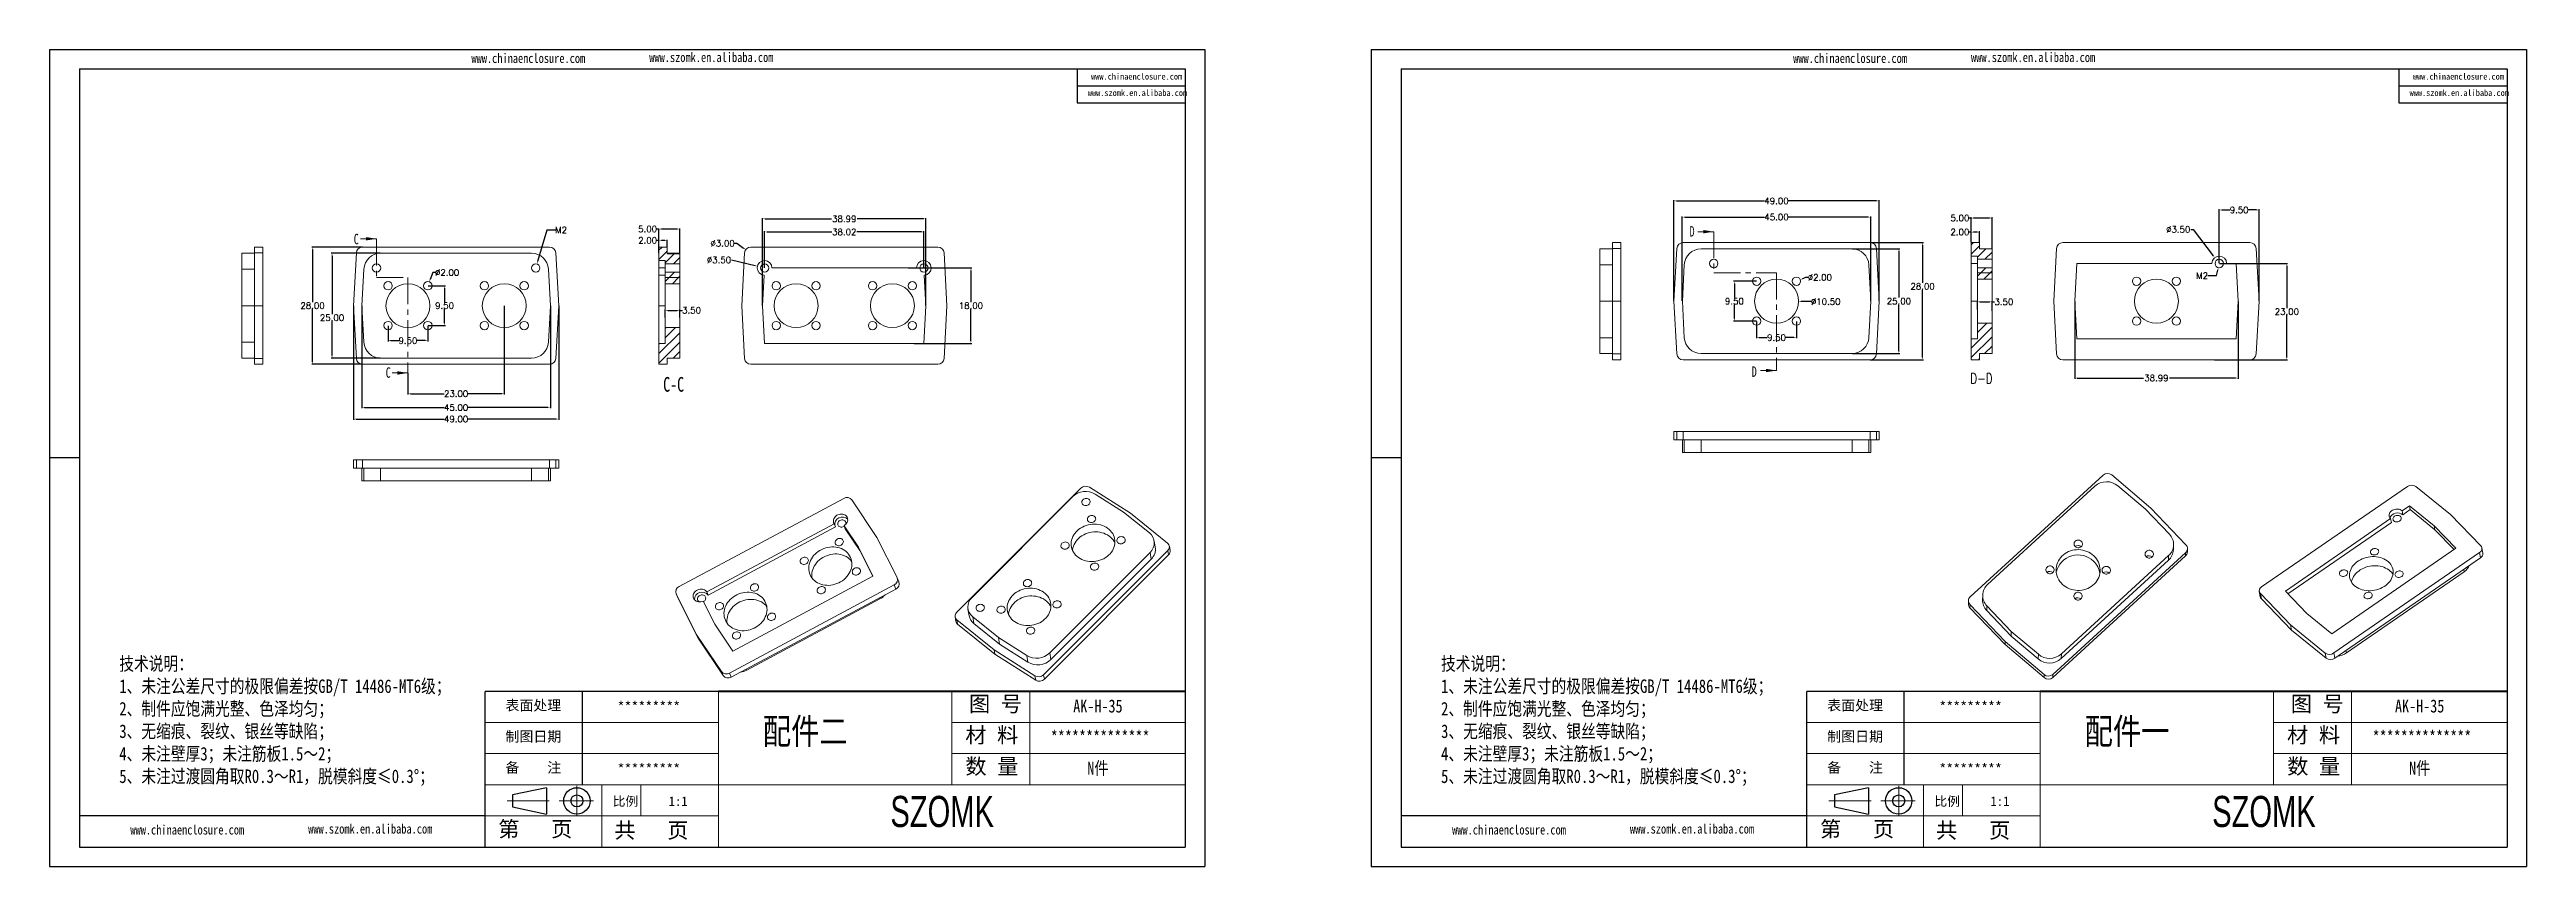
# Model space of a CAD drawing. Header units: inches. Extents: x 1430 to 4816, y 541 to 1061.
# Drawn here: x 2975 to 3566, y 573 to 768 of the extents above; entities that cross this region are included whole.
import ezdxf

# ---------------------------------------------------------------- set-up
doc = ezdxf.new("R2010")
doc.units = ezdxf.units.IN
doc.linetypes.add('CENTER', pattern=[10.16, 6.35, -1.27, 1.27, -1.27])
doc.linetypes.add('CENTER2', pattern=[28.575, 19.05, -3.175, 3.175, -3.175])
doc.layers.add('10', color=7, linetype='Continuous')
doc.layers.add('文字', color=81, linetype='Continuous')
for name, color, linetype, lineweight in [('粗实线', 7, 'Continuous', 30), ('细实线', 3, 'Continuous', 9), ('细点划线', 2, 'CENTER2', 9)]:
    doc.layers.add(name, color=color, linetype=linetype, lineweight=lineweight)
doc.styles.add('SLDTEXTSTYLE3', font='TXT', dxfattribs={"width": 0.75, "bigfont": 'bigfont'})
doc.styles.add('SLDTEXTSTYLE6', font='TXT', dxfattribs={"width": 0.7})
doc.styles.get("Standard").update_dxf_attribs({"font": 'txt', "bigfont": 'gbcbig.shx'})
doc.styles.add('宋体', font='', dxfattribs={"width": 0.8, "height": 3.5})
doc.styles.add('长仿宋', font='', dxfattribs={"width": 0.7, "height": 4})
doc.styles.get('宋体').set_extended_font_data('SimSun')
doc.styles.get('长仿宋').set_extended_font_data('SimSun')
doc.dimstyles.new('2', dxfattribs={"dimtxt": 1.5, "dimasz": 0.6, "dimexe": 0.18, "dimexo": 0.0625, "dimgap": 0.09, "dimtad": 0, "dimtih": 1, "dimtoh": 1, "dimzin": 0, "dimdsep": 46, "dimtxsty": 'Standard', "dimcen": 0, "dimadec": 0, "dimazin": 2, "dimtfac": 1, "dimtofl": 0, "dimtmove": 0, "dimatfit": 3, "dimfxl": 1, "dimtolj": 1, "dimtzin": 0, "dimarcsym": 0})

msp = doc.modelspace()

# ---------------------------------------------------------------- texts
at = {"color": 7, "linetype": 'Continuous', "char_height": 2.5, "attachment_point": 1, "style": 'SLDTEXTSTYLE6'}
for s, insert in [('C', (3047.202, 723.998)), ('D', (3366.186, 725.841)), ('C', (3054.832, 692.12)), ('D', (3381.039, 692.352))]:
    msp.add_mtext(s, dxfattribs=dict(at, insert=insert))
at = {"color": 0, "linetype": 'Continuous', "lineweight": 0, "insert": (3435.873, 690.715), "char_height": 2.45, "attachment_point": 2, "style": 'SLDTEXTSTYLE3'}
msp.add_mtext('{\\Ftxt,bigfont|c134;D-D}', dxfattribs=at)
at = {"char_height": 2.44351, "width": 1388.76888, "attachment_point": 1}
for s, insert in [('{\\fSimHei|b0|i0|c134|p49;表面处理}', (3083.42, 612.642)), ('{\\fSimHei|b0|i0|c134|p49;*********}', (3110.183, 612.328)), ('{\\fSimHei|b0|i0|c134|p49;表面处理}', (3399.048, 612.642)), ('{\\fSimHei|b0|i0|c134|p49;*********}', (3425.811, 612.328)), ('{\\fSimHei|b0|i0|c134|p49;制图日期}', (3083.42, 605.212)), ('{\\fSimHei|b0|i0|c134|p49;制图日期}', (3399.048, 605.212)), ('{\\fSimHei|b0|i0|c134|p49;备    注}', (3083.42, 597.782)), ('{\\fSimHei|b0|i0|c134|p49;*********}', (3110.183, 597.468)), ('{\\fSimHei|b0|i0|c134|p49;备    注}', (3399.048, 597.782)), ('{\\fSimHei|b0|i0|c134|p49;*********}', (3425.811, 597.468))]:
    msp.add_mtext(s, dxfattribs=dict(at, insert=insert))
at = {"layer": '10', "color": 0, "insert": (3123.584, 689.812), "char_height": 3.5, "attachment_point": 2, "style": 'SLDTEXTSTYLE6'}
msp.add_mtext('C-C', dxfattribs=at)
at = {"layer": '文字', "color": 0, "attachment_point": 1, "style": '宋体'}
for s, insert, char_height, width in [('www.chinaenclosure.com', (3075.293, 767.06), 2.2703, 39.88705), ('www.szomk.en.alibaba.com', (3117.758, 767.285), 2.2703, 39.88705), ('www.chinaenclosure.com', (3390.921, 767.06), 2.2703, 39.88705), ('www.szomk.en.alibaba.com', (3433.386, 767.285), 2.2703, 39.88705), ('www.szomk.en.alibaba.com', (3222.485, 758.412), 1.51354, 26.59137), ('www.chinaenclosure.com', (3223.276, 762.332), 1.51354, 26.59137), ('www.szomk.en.alibaba.com', (3538.113, 758.412), 1.51354, 26.59137), ('www.chinaenclosure.com', (3538.904, 762.332), 1.51354, 26.59137), ('{\\H1.111x;技术说明：\\P1、未注公差尺寸的极限偏差按GB/T 14486-MT6级；\\P2、制件应饱满光整、色泽均匀；\\P3、无缩痕、裂纹、银丝等缺陷；\\P4、未注壁厚3；未注筋板1.5～2；\\P5、未注过渡圆角取R0.3～R1，脱模斜度≤0.3%%D；}', (2991.207, 622.985), 2.90238, 105.7143), ('{\\H1.111x;技术说明：\\P1、未注公差尺寸的极限偏差按GB/T 14486-MT6级；\\P2、制件应饱满光整、色泽均匀；\\P3、无缩痕、裂纹、银丝等缺陷；\\P4、未注壁厚3；未注筋板1.5～2；\\P5、未注过渡圆角取R0.3～R1，脱模斜度≤0.3%%D；}', (3306.836, 622.985), 2.90238, 105.7143), ('{\\H1.111x;AK-H-35}', (3218.997, 612.81), 2.78628, 32.21254), ('{\\H1.111x;AK-H-35}', (3534.625, 612.81), 2.78628, 32.21254), ('配件二', (3144.883, 608.337), 6.1917, 79.15912), ('{\\H1.111x;**************}', (3213.637, 605.38), 2.78628, 32.21254), ('配件一', (3460.511, 608.337), 6.1917, 79.15912), ('{\\H1.111x;**************}', (3529.266, 605.38), 2.78628, 32.21254), ('{\\H1.111x;N件}', (3222.367, 597.95), 2.78628, 32.21254), ('{\\H1.111x;N件}', (3537.995, 597.95), 2.78628, 32.21254), ('www.chinaenclosure.com', (2993.847, 582.856), 2.2703, 39.88705), ('www.szomk.en.alibaba.com', (3036.311, 583.081), 2.2703, 39.88705), ('www.chinaenclosure.com', (3309.475, 582.856), 2.2703, 39.88705), ('www.szomk.en.alibaba.com', (3351.939, 583.081), 2.2703, 39.88705)]:
    msp.add_mtext(s, dxfattribs=dict(at, insert=insert, char_height=char_height, width=width))
at = {"layer": '粗实线', "char_height": 7.43008, "width": 83.32104, "attachment_point": 1, "style": '长仿宋'}
for insert in [(3175.347, 589.8), (3490.975, 589.8)]:
    msp.add_mtext('{\\fSTXinwei|b0|i0|c134|p2;SZOMK}', dxfattribs=dict(at, insert=insert))
at = {"layer": '细实线', "color": 7, "attachment_point": 1}
for s, insert, char_height, width in [('{\\fSimSun|b0|i0|c134|p54;图 号}', (3194.111, 613.623), 3.71504, 18.57521), ('{\\fSimSun|b0|i0|c134|p54;图 号}', (3509.739, 613.623), 3.71504, 18.57521), ('{\\fSimSun|b0|i0|c134|p54;材 料   }', (3193.23, 606.193), 3.71504, 18.57521), ('{\\fSimSun|b0|i0|c134|p54;材 料   }', (3508.858, 606.193), 3.71504, 18.57521), ('{\\fSimSun|b0|i0|c134|p54;数 量}', (3193.248, 598.726), 3.71504, 16.78503), ('{\\fSimSun|b0|i0|c134|p54;数 量}', (3508.876, 598.726), 3.71504, 16.78503), ('{\\fSimSun|b0|i0|c134|p54;比例}', (3109.038, 589.647), 2.22903, 9.78473), ('{\\fSimSun|b0|i0|c134|p54;1:1}', (3122.389, 589.647), 2.22903, 9.78473), ('{\\fSimSun|b0|i0|c134|p54;比例}', (3424.666, 589.647), 2.22903, 9.78473), ('{\\fSimSun|b0|i0|c134|p54;1:1}', (3438.017, 589.647), 2.22903, 9.78473), ('{\\fSimSun|b0|i0|c134|p54;第   页}', (3081.701, 583.754), 3.71504, 27.86281), ('{\\fSimSun|b0|i0|c134|p54; 共   页}', (3106.892, 583.438), 3.71504, 27.86281), ('{\\fSimSun|b0|i0|c134|p54;第   页}', (3397.329, 583.754), 3.71504, 27.86281), ('{\\fSimSun|b0|i0|c134|p54; 共   页}', (3422.52, 583.438), 3.71504, 27.86281)]:
    msp.add_mtext(s, dxfattribs=dict(at, insert=insert, char_height=char_height, width=width))

# ---------------------------------------------------------------- blocks, each defined once
blk = doc.blocks.new('*D42')
at = {"color": 0, "lineweight": -2, "transparency": 16777216}
for p, q in [((3047.14, 706.78), (3047.14, 679.59)), ((3096.14, 706.78), (3096.14, 679.59)), ((3047.74, 679.77), (3068.8, 679.77)), ((3095.54, 679.77), (3074.48, 679.77))]:
    blk.add_line(p, q, dxfattribs=at)
at = {"color": 0, "transparency": 16777216}
for points in [[(3047.74, 679.87), (3047.74, 679.67), (3047.14, 679.77)], [(3095.54, 679.87), (3095.54, 679.67), (3096.14, 679.77)]]:
    blk.add_solid(points, dxfattribs=at)
at = {"layer": 'Defpoints', "color": 0, "transparency": 16777216}
for p in [(3047.14, 706.85), (3096.14, 706.85), (3096.14, 679.77)]:
    blk.add_point(p, dxfattribs=at)
at = {"color": 0, "transparency": 16777216, "insert": (3071.64, 679.77), "char_height": 1.5, "attachment_point": 5}
blk.add_mtext('\\A1;49.00', dxfattribs=at)
blk = doc.blocks.new('*D43')
at = {"color": 0, "lineweight": -2, "transparency": 16777216}
for p, q in [((3049.25, 720.85), (3037.18, 720.85)), ((3037.36, 720.25), (3037.36, 707.69)), ((3037.36, 693.45), (3037.36, 706.01)), ((3049.25, 692.85), (3037.18, 692.85))]:
    blk.add_line(p, q, dxfattribs=at)
at = {"color": 0, "transparency": 16777216}
for points in [[(3037.26, 720.25), (3037.46, 720.25), (3037.36, 720.85)], [(3037.26, 693.45), (3037.46, 693.45), (3037.36, 692.85)]]:
    blk.add_solid(points, dxfattribs=at)
at = {"layer": 'Defpoints', "color": 0, "transparency": 16777216}
for p in [(3037.36, 720.85), (3049.31, 720.85), (3049.31, 692.85)]:
    blk.add_point(p, dxfattribs=at)
at = {"color": 0, "transparency": 16777216, "insert": (3037.36, 706.85), "char_height": 1.5, "attachment_point": 5}
blk.add_mtext('\\A1;28.00', dxfattribs=at)
blk = doc.blocks.new('*D44')
at = {"color": 0, "lineweight": -2, "transparency": 16777216}
for p, q in [((3083.14, 706.78), (3083.14, 685.63)), ((3060.14, 690.72), (3060.14, 685.63)), ((3060.74, 685.81), (3068.8, 685.81)), ((3082.54, 685.81), (3074.48, 685.81))]:
    blk.add_line(p, q, dxfattribs=at)
at = {"color": 0, "transparency": 16777216}
for points in [[(3060.74, 685.91), (3060.74, 685.71), (3060.14, 685.81)], [(3082.54, 685.91), (3082.54, 685.71), (3083.14, 685.81)]]:
    blk.add_solid(points, dxfattribs=at)
at = {"layer": 'Defpoints', "color": 0, "transparency": 16777216}
for p in [(3083.14, 706.85), (3060.14, 690.78), (3083.14, 685.81)]:
    blk.add_point(p, dxfattribs=at)
at = {"color": 0, "transparency": 16777216, "insert": (3071.64, 685.81), "char_height": 1.5, "attachment_point": 5}
blk.add_mtext('\\A1;23.00', dxfattribs=at)
blk = doc.blocks.new('*D45')
at = {"color": 0, "lineweight": -2, "transparency": 16777216}
for p, q in [((3049.14, 706.78), (3049.14, 682.35)), ((3094.14, 706.78), (3094.14, 682.35)), ((3049.74, 682.53), (3068.8, 682.53)), ((3093.54, 682.53), (3074.48, 682.53))]:
    blk.add_line(p, q, dxfattribs=at)
at = {"color": 0, "transparency": 16777216}
for points in [[(3049.74, 682.63), (3049.74, 682.43), (3049.14, 682.53)], [(3093.54, 682.63), (3093.54, 682.43), (3094.14, 682.53)]]:
    blk.add_solid(points, dxfattribs=at)
at = {"layer": 'Defpoints', "color": 0, "transparency": 16777216}
for p in [(3049.14, 706.85), (3094.14, 706.85), (3094.14, 682.53)]:
    blk.add_point(p, dxfattribs=at)
at = {"color": 0, "transparency": 16777216, "insert": (3071.64, 682.53), "char_height": 1.5, "attachment_point": 5}
blk.add_mtext('\\A1;45.00', dxfattribs=at)
blk = doc.blocks.new('*D46')
at = {"color": 0, "lineweight": -2, "transparency": 16777216}
for p, q in [((3055.39, 702.03), (3055.39, 698.32)), ((3055.99, 698.5), (3057.93, 698.5)), ((3064.29, 698.5), (3062.36, 698.5)), ((3064.89, 702.03), (3064.89, 698.32))]:
    blk.add_line(p, q, dxfattribs=at)
at = {"color": 0, "transparency": 16777216}
for points in [[(3055.99, 698.6), (3055.99, 698.4), (3055.39, 698.5)], [(3064.29, 698.6), (3064.29, 698.4), (3064.89, 698.5)]]:
    blk.add_solid(points, dxfattribs=at)
at = {"layer": 'Defpoints', "color": 0, "transparency": 16777216}
for p in [(3055.39, 702.1), (3064.89, 702.1), (3064.89, 698.5)]:
    blk.add_point(p, dxfattribs=at)
at = {"color": 0, "transparency": 16777216, "insert": (3060.14, 698.5), "char_height": 1.5, "attachment_point": 5}
blk.add_mtext('\\A1;9.50', dxfattribs=at)
blk = doc.blocks.new('*D47')
at = {"color": 0, "lineweight": -2, "transparency": 16777216}
for p, q in [((3064.95, 711.6), (3069.07, 711.6)), ((3068.89, 711), (3068.89, 707.69)), ((3068.89, 702.7), (3068.89, 706.01)), ((3064.95, 702.1), (3069.07, 702.1))]:
    blk.add_line(p, q, dxfattribs=at)
at = {"color": 0, "transparency": 16777216}
for points in [[(3068.79, 711), (3068.99, 711), (3068.89, 711.6)], [(3068.79, 702.7), (3068.99, 702.7), (3068.89, 702.1)]]:
    blk.add_solid(points, dxfattribs=at)
at = {"layer": 'Defpoints', "color": 0, "transparency": 16777216}
for p in [(3064.89, 711.6), (3068.89, 711.6), (3064.89, 702.1)]:
    blk.add_point(p, dxfattribs=at)
at = {"color": 0, "transparency": 16777216, "insert": (3068.89, 706.85), "char_height": 1.5, "attachment_point": 5}
blk.add_mtext('\\A1;9.50', dxfattribs=at)
blk = doc.blocks.new('*D48')
at = {"color": 0, "lineweight": -2, "transparency": 16777216}
for p, q in [((3066.05, 714.76), (3065.44, 713.1)), ((3066.65, 714.76), (3066.05, 714.76))]:
    blk.add_line(p, q, dxfattribs=at)
at = {"color": 0, "transparency": 16777216}
blk.add_solid([(3065.35, 713.13), (3065.54, 713.06), (3065.24, 712.53)], dxfattribs=at)
at = {"layer": 'Defpoints', "color": 0, "transparency": 16777216}
for p in [(3064.55, 710.66), (3065.24, 712.53)]:
    blk.add_point(p, dxfattribs=at)
at = {"color": 0, "transparency": 16777216, "insert": (3069.49, 714.76), "char_height": 1.5, "attachment_point": 5}
blk.add_mtext('\\A1;∅2.00', dxfattribs=at)
blk = doc.blocks.new('*D49')
at = {"color": 0, "lineweight": -2, "transparency": 16777216}
for p, q in [((3053.54, 719.35), (3041.83, 719.35)), ((3042.01, 718.75), (3042.01, 704.8)), ((3042.01, 694.95), (3042.01, 703.12)), ((3053.54, 694.35), (3041.83, 694.35))]:
    blk.add_line(p, q, dxfattribs=at)
at = {"color": 0, "transparency": 16777216}
for points in [[(3041.91, 718.75), (3042.11, 718.75), (3042.01, 719.35)], [(3041.91, 694.95), (3042.11, 694.95), (3042.01, 694.35)]]:
    blk.add_solid(points, dxfattribs=at)
at = {"layer": 'Defpoints', "color": 0, "transparency": 16777216}
for p in [(3042.01, 719.35), (3053.6, 719.35), (3053.6, 694.35)]:
    blk.add_point(p, dxfattribs=at)
at = {"color": 0, "transparency": 16777216, "insert": (3042.01, 703.96), "char_height": 1.5, "attachment_point": 5}
blk.add_mtext('\\A1;25.00', dxfattribs=at)
blk = doc.blocks.new('*D50')
at = {"color": 0, "lineweight": -2, "transparency": 16777216}
for p, q in [((3093.27, 724.9), (3091.1, 717.38)), ((3095.37, 724.9), (3093.27, 724.9))]:
    blk.add_line(p, q, dxfattribs=at)
at = {"color": 0, "transparency": 16777216}
blk.add_solid([(3091, 717.41), (3091.19, 717.35), (3090.93, 716.81)], dxfattribs=at)
at = {"layer": 'Defpoints', "color": 0, "transparency": 16777216}
for p in [(3090.93, 716.81), (3090.37, 714.88)]:
    blk.add_point(p, dxfattribs=at)
at = {"color": 0, "transparency": 16777216, "insert": (3096.71, 724.9), "char_height": 1.5, "attachment_point": 5}
blk.add_mtext('\\A1;M2', dxfattribs=at)
blk = doc.blocks.new('*D51')
at = {"color": 0, "lineweight": -2, "transparency": 16777216}
for p, q in [((3121.56, 704.02), (3121.56, 705.91)), ((3122.16, 705.73), (3124.46, 705.73)), ((3125.06, 704.02), (3125.06, 705.91)), ((3125.06, 705.73), (3125.66, 705.73))]:
    blk.add_line(p, q, dxfattribs=at)
at = {"color": 0, "transparency": 16777216}
for points in [[(3122.16, 705.83), (3122.16, 705.63), (3121.56, 705.73)], [(3124.46, 705.83), (3124.46, 705.63), (3125.06, 705.73)]]:
    blk.add_solid(points, dxfattribs=at)
at = {"layer": 'Defpoints', "color": 0, "transparency": 16777216}
for p in [(3121.56, 703.96), (3125.06, 705.73), (3125.06, 703.96)]:
    blk.add_point(p, dxfattribs=at)
at = {"color": 0, "transparency": 16777216, "insert": (3127.87, 705.73), "char_height": 1.5, "attachment_point": 5}
blk.add_mtext('\\A1;3.50', dxfattribs=at)
blk = doc.blocks.new('*D52')
at = {"color": 0, "lineweight": -2, "transparency": 16777216}
for p, q in [((3120.06, 722.42), (3119.46, 722.42)), ((3120.06, 719.77), (3120.06, 722.6)), ((3121.46, 722.42), (3120.66, 722.42)), ((3122.06, 720.91), (3122.06, 722.6))]:
    blk.add_line(p, q, dxfattribs=at)
at = {"color": 0, "transparency": 16777216}
for points in [[(3120.66, 722.52), (3120.66, 722.32), (3120.06, 722.42)], [(3121.46, 722.52), (3121.46, 722.32), (3122.06, 722.42)]]:
    blk.add_solid(points, dxfattribs=at)
at = {"layer": 'Defpoints', "color": 0, "transparency": 16777216}
for p in [(3120.06, 722.42), (3120.06, 719.7), (3122.06, 720.85)]:
    blk.add_point(p, dxfattribs=at)
at = {"color": 0, "transparency": 16777216, "insert": (3117.37, 722.42), "char_height": 1.5, "attachment_point": 5}
blk.add_mtext('\\A1;2.00', dxfattribs=at)
blk = doc.blocks.new('*D53')
at = {"color": 0, "lineweight": -2, "transparency": 16777216}
for p, q in [((3120.06, 725.13), (3119.46, 725.13)), ((3120.06, 719.41), (3120.06, 725.31)), ((3124.46, 725.13), (3120.66, 725.13)), ((3125.06, 719.41), (3125.06, 725.31))]:
    blk.add_line(p, q, dxfattribs=at)
at = {"color": 0, "transparency": 16777216}
for points in [[(3120.66, 725.23), (3120.66, 725.03), (3120.06, 725.13)], [(3124.46, 725.23), (3124.46, 725.03), (3125.06, 725.13)]]:
    blk.add_solid(points, dxfattribs=at)
at = {"layer": 'Defpoints', "color": 0, "transparency": 16777216}
for p in [(3120.06, 725.13), (3120.06, 719.35), (3125.06, 719.35)]:
    blk.add_point(p, dxfattribs=at)
at = {"color": 0, "transparency": 16777216, "insert": (3117.37, 725.13), "char_height": 1.5, "attachment_point": 5}
blk.add_mtext('\\A1;5.00', dxfattribs=at)
blk = doc.blocks.new('*D54')
at = {"color": 0, "lineweight": -2, "transparency": 16777216}
for p, q in [((3145.32, 715.91), (3145.32, 724.63)), ((3145.92, 724.45), (3161.36, 724.45)), ((3182.74, 724.45), (3167.29, 724.45)), ((3183.34, 715.91), (3183.34, 724.63))]:
    blk.add_line(p, q, dxfattribs=at)
at = {"color": 0, "transparency": 16777216}
for points in [[(3145.92, 724.55), (3145.92, 724.35), (3145.32, 724.45)], [(3182.74, 724.55), (3182.74, 724.35), (3183.34, 724.45)]]:
    blk.add_solid(points, dxfattribs=at)
at = {"layer": 'Defpoints', "color": 0, "transparency": 16777216}
for p in [(3183.34, 724.45), (3145.32, 715.85), (3183.34, 715.85)]:
    blk.add_point(p, dxfattribs=at)
at = {"color": 0, "transparency": 16777216, "insert": (3164.33, 724.45), "char_height": 1.5, "attachment_point": 5}
blk.add_mtext('\\A1;38.02', dxfattribs=at)
blk = doc.blocks.new('*D55')
at = {"color": 0, "lineweight": -2, "transparency": 16777216}
for p, q in [((3144.84, 706.91), (3144.84, 727.76)), ((3145.44, 727.58), (3161.24, 727.58)), ((3183.22, 727.58), (3167.42, 727.58)), ((3183.82, 706.91), (3183.82, 727.76))]:
    blk.add_line(p, q, dxfattribs=at)
at = {"color": 0, "transparency": 16777216}
for points in [[(3145.44, 727.68), (3145.44, 727.48), (3144.84, 727.58)], [(3183.22, 727.68), (3183.22, 727.48), (3183.82, 727.58)]]:
    blk.add_solid(points, dxfattribs=at)
at = {"layer": 'Defpoints', "color": 0, "transparency": 16777216}
for p in [(3144.84, 727.58), (3144.84, 706.85), (3183.82, 706.85)]:
    blk.add_point(p, dxfattribs=at)
at = {"color": 0, "transparency": 16777216, "insert": (3164.33, 727.58), "char_height": 1.5, "attachment_point": 5}
blk.add_mtext('\\A1;38.99', dxfattribs=at)
blk = doc.blocks.new('*D56')
at = {"color": 0, "lineweight": -2, "transparency": 16777216}
for p, q in [((3179.59, 715.85), (3194.76, 715.85)), ((3194.58, 715.25), (3194.58, 707.69)), ((3194.58, 698.45), (3194.58, 706.01)), ((3181.02, 697.85), (3194.76, 697.85))]:
    blk.add_line(p, q, dxfattribs=at)
at = {"color": 0, "transparency": 16777216}
for points in [[(3194.48, 715.25), (3194.68, 715.25), (3194.58, 715.85)], [(3194.48, 698.45), (3194.68, 698.45), (3194.58, 697.85)]]:
    blk.add_solid(points, dxfattribs=at)
at = {"layer": 'Defpoints', "color": 0, "transparency": 16777216}
for p in [(3179.53, 715.85), (3194.58, 715.85), (3180.95, 697.85)]:
    blk.add_point(p, dxfattribs=at)
at = {"color": 0, "transparency": 16777216, "insert": (3194.58, 706.85), "char_height": 1.5, "attachment_point": 5}
blk.add_mtext('\\A1;18.00', dxfattribs=at)
blk = doc.blocks.new('*D57')
at = {"color": 0, "lineweight": -2, "transparency": 16777216}
for p, q in [((3138.11, 721.73), (3138.71, 721.73)), ((3138.71, 721.73), (3140.3, 720.58))]:
    blk.add_line(p, q, dxfattribs=at)
at = {"color": 0, "transparency": 16777216}
blk.add_solid([(3140.36, 720.66), (3140.24, 720.5), (3140.79, 720.23)], dxfattribs=at)
at = {"layer": 'Defpoints', "color": 0, "transparency": 16777216}
for p in [(3140.79, 720.23), (3143.22, 718.47)]:
    blk.add_point(p, dxfattribs=at)
at = {"color": 0, "transparency": 16777216, "insert": (3135.27, 721.73), "char_height": 1.5, "attachment_point": 5}
blk.add_mtext('\\A1;∅3.00', dxfattribs=at)
blk = doc.blocks.new('*D58')
at = {"color": 0, "lineweight": -2, "transparency": 16777216}
blk.add_line((3137.37, 717.77), (3143.03, 716.4), dxfattribs=at)
at = {"color": 0, "transparency": 16777216}
blk.add_solid([(3143.06, 716.5), (3143.01, 716.3), (3143.62, 716.26)], dxfattribs=at)
at = {"layer": 'Defpoints', "color": 0, "transparency": 16777216}
for p in [(3143.62, 716.26), (3147.02, 715.43)]:
    blk.add_point(p, dxfattribs=at)
at = {"color": 0, "transparency": 16777216, "insert": (3134.41, 717.77), "char_height": 1.5, "attachment_point": 5}
blk.add_mtext('\\A1;∅3.50', dxfattribs=at)
blk = doc.blocks.new('*D59')
at = {"color": 0, "lineweight": -2, "transparency": 16777216}
for p, q in [((3364.45, 707.98), (3364.45, 728.17)), ((3365.05, 727.99), (3384.11, 727.99)), ((3408.85, 727.99), (3389.79, 727.99)), ((3409.45, 707.98), (3409.45, 728.17))]:
    blk.add_line(p, q, dxfattribs=at)
at = {"color": 0, "transparency": 16777216}
for points in [[(3365.05, 728.09), (3365.05, 727.89), (3364.45, 727.99)], [(3408.85, 728.09), (3408.85, 727.89), (3409.45, 727.99)]]:
    blk.add_solid(points, dxfattribs=at)
at = {"layer": 'Defpoints', "color": 0, "transparency": 16777216}
for p in [(3409.45, 727.99), (3364.45, 707.92), (3409.45, 707.92)]:
    blk.add_point(p, dxfattribs=at)
at = {"color": 0, "transparency": 16777216, "insert": (3386.95, 727.99), "char_height": 1.5, "attachment_point": 5}
blk.add_mtext('\\A1;45.00', dxfattribs=at)
blk = doc.blocks.new('*D60')
at = {"color": 0, "lineweight": -2, "transparency": 16777216}
for p, q in [((3362.45, 707.98), (3362.45, 732.04)), ((3363.05, 731.86), (3384.11, 731.86)), ((3410.85, 731.86), (3389.79, 731.86)), ((3411.45, 707.98), (3411.45, 732.04))]:
    blk.add_line(p, q, dxfattribs=at)
at = {"color": 0, "transparency": 16777216}
for points in [[(3363.05, 731.96), (3363.05, 731.76), (3362.45, 731.86)], [(3410.85, 731.96), (3410.85, 731.76), (3411.45, 731.86)]]:
    blk.add_solid(points, dxfattribs=at)
at = {"layer": 'Defpoints', "color": 0, "transparency": 16777216}
for p in [(3411.45, 731.86), (3362.45, 707.92), (3411.45, 707.92)]:
    blk.add_point(p, dxfattribs=at)
at = {"color": 0, "transparency": 16777216, "insert": (3386.95, 731.86), "char_height": 1.5, "attachment_point": 5}
blk.add_mtext('\\A1;49.00', dxfattribs=at)
blk = doc.blocks.new('*D61')
at = {"color": 0, "lineweight": -2, "transparency": 16777216}
for p, q in [((3405.06, 720.42), (3416.35, 720.42)), ((3416.17, 719.82), (3416.17, 708.76)), ((3416.17, 696.02), (3416.17, 707.08)), ((3405.06, 695.42), (3416.35, 695.42))]:
    blk.add_line(p, q, dxfattribs=at)
at = {"color": 0, "transparency": 16777216}
for points in [[(3416.07, 719.82), (3416.27, 719.82), (3416.17, 720.42)], [(3416.07, 696.02), (3416.27, 696.02), (3416.17, 695.42)]]:
    blk.add_solid(points, dxfattribs=at)
at = {"layer": 'Defpoints', "color": 0, "transparency": 16777216}
for p in [(3404.99, 720.42), (3404.99, 695.42), (3416.17, 695.42)]:
    blk.add_point(p, dxfattribs=at)
at = {"color": 0, "transparency": 16777216, "insert": (3416.17, 707.92), "char_height": 1.5, "attachment_point": 5}
blk.add_mtext('\\A1;25.00', dxfattribs=at)
blk = doc.blocks.new('*D62')
at = {"color": 0, "lineweight": -2, "transparency": 16777216}
for p, q in [((3409.34, 721.92), (3422.01, 721.92)), ((3421.83, 721.32), (3421.83, 712.31)), ((3421.83, 694.52), (3421.83, 710.63)), ((3409.34, 693.92), (3422.01, 693.92))]:
    blk.add_line(p, q, dxfattribs=at)
at = {"color": 0, "transparency": 16777216}
for points in [[(3421.73, 721.32), (3421.93, 721.32), (3421.83, 721.92)], [(3421.73, 694.52), (3421.93, 694.52), (3421.83, 693.92)]]:
    blk.add_solid(points, dxfattribs=at)
at = {"layer": 'Defpoints', "color": 0, "transparency": 16777216}
for p in [(3409.28, 721.92), (3421.83, 721.92), (3409.28, 693.92)]:
    blk.add_point(p, dxfattribs=at)
at = {"color": 0, "transparency": 16777216, "insert": (3421.83, 711.47), "char_height": 1.5, "attachment_point": 5}
blk.add_mtext('\\A1;28.00', dxfattribs=at)
blk = doc.blocks.new('*D63')
at = {"color": 0, "lineweight": -2, "transparency": 16777216}
for p, q in [((3393.85, 713.58), (3393.18, 713.29)), ((3394.45, 713.58), (3393.85, 713.58))]:
    blk.add_line(p, q, dxfattribs=at)
at = {"color": 0, "transparency": 16777216}
blk.add_solid([(3393.14, 713.38), (3393.22, 713.2), (3392.62, 713.06)], dxfattribs=at)
at = {"layer": 'Defpoints', "color": 0, "transparency": 16777216}
for p in [(3390.78, 712.28), (3392.62, 713.06)]:
    blk.add_point(p, dxfattribs=at)
at = {"color": 0, "transparency": 16777216, "insert": (3397.29, 713.58), "char_height": 1.5, "attachment_point": 5}
blk.add_mtext('\\A1;∅2.00', dxfattribs=at)
blk = doc.blocks.new('*D64')
at = {"color": 0, "lineweight": -2, "transparency": 16777216}
blk.add_line((3395.35, 707.82), (3392.8, 707.85), dxfattribs=at)
at = {"color": 0, "transparency": 16777216}
blk.add_solid([(3392.8, 707.95), (3392.8, 707.75), (3392.2, 707.86)], dxfattribs=at)
at = {"layer": 'Defpoints', "color": 0, "transparency": 16777216}
for p in [(3381.7, 707.98), (3392.2, 707.86)]:
    blk.add_point(p, dxfattribs=at)
at = {"color": 0, "transparency": 16777216, "insert": (3398.69, 707.82), "char_height": 1.5, "attachment_point": 5}
blk.add_mtext('\\A1;∅10.50', dxfattribs=at)
blk = doc.blocks.new('*D65')
at = {"color": 0, "lineweight": -2, "transparency": 16777216}
for p, q in [((3382.2, 703.1), (3382.2, 699.06)), ((3382.8, 699.24), (3384.74, 699.24)), ((3391.1, 699.24), (3389.17, 699.24)), ((3391.7, 703.1), (3391.7, 699.06))]:
    blk.add_line(p, q, dxfattribs=at)
at = {"color": 0, "transparency": 16777216}
for points in [[(3382.8, 699.34), (3382.8, 699.14), (3382.2, 699.24)], [(3391.1, 699.34), (3391.1, 699.14), (3391.7, 699.24)]]:
    blk.add_solid(points, dxfattribs=at)
at = {"layer": 'Defpoints', "color": 0, "transparency": 16777216}
for p in [(3382.2, 703.17), (3391.7, 703.17), (3391.7, 699.24)]:
    blk.add_point(p, dxfattribs=at)
at = {"color": 0, "transparency": 16777216, "insert": (3386.95, 699.24), "char_height": 1.5, "attachment_point": 5}
blk.add_mtext('\\A1;9.50', dxfattribs=at)
blk = doc.blocks.new('*D66')
at = {"color": 0, "lineweight": -2, "transparency": 16777216}
for p, q in [((3382.14, 712.67), (3376.7, 712.67)), ((3376.88, 712.07), (3376.88, 708.76)), ((3376.88, 703.77), (3376.88, 707.08)), ((3382.14, 703.17), (3376.7, 703.17))]:
    blk.add_line(p, q, dxfattribs=at)
at = {"color": 0, "transparency": 16777216}
for points in [[(3376.78, 712.07), (3376.98, 712.07), (3376.88, 712.67)], [(3376.78, 703.77), (3376.98, 703.77), (3376.88, 703.17)]]:
    blk.add_solid(points, dxfattribs=at)
at = {"layer": 'Defpoints', "color": 0, "transparency": 16777216}
for p in [(3382.2, 712.67), (3376.88, 703.17), (3382.2, 703.17)]:
    blk.add_point(p, dxfattribs=at)
at = {"color": 0, "transparency": 16777216, "insert": (3376.88, 707.92), "char_height": 1.5, "attachment_point": 5}
blk.add_mtext('\\A1;9.50', dxfattribs=at)
blk = doc.blocks.new('*D67')
at = {"color": 0, "lineweight": -2, "transparency": 16777216}
for p, q in [((3492.66, 716.98), (3492.66, 729.87)), ((3493.26, 729.69), (3495.2, 729.69)), ((3501.56, 729.69), (3499.63, 729.69)), ((3502.16, 707.98), (3502.16, 729.87))]:
    blk.add_line(p, q, dxfattribs=at)
at = {"color": 0, "transparency": 16777216}
for points in [[(3493.26, 729.79), (3493.26, 729.59), (3492.66, 729.69)], [(3501.56, 729.79), (3501.56, 729.59), (3502.16, 729.69)]]:
    blk.add_solid(points, dxfattribs=at)
at = {"layer": 'Defpoints', "color": 0, "transparency": 16777216}
for p in [(3502.16, 729.69), (3492.66, 716.92), (3502.16, 707.92)]:
    blk.add_point(p, dxfattribs=at)
at = {"color": 0, "transparency": 16777216, "insert": (3497.41, 729.69), "char_height": 1.5, "attachment_point": 5}
blk.add_mtext('\\A1;9.50', dxfattribs=at)
blk = doc.blocks.new('*D68')
at = {"color": 0, "lineweight": -2, "transparency": 16777216}
for p, q in [((3492.73, 716.92), (3508.99, 716.92)), ((3508.81, 716.32), (3508.81, 706.26)), ((3508.81, 694.52), (3508.81, 704.58)), ((3491.5, 693.92), (3508.99, 693.92))]:
    blk.add_line(p, q, dxfattribs=at)
at = {"color": 0, "transparency": 16777216}
for points in [[(3508.71, 716.32), (3508.91, 716.32), (3508.81, 716.92)], [(3508.71, 694.52), (3508.91, 694.52), (3508.81, 693.92)]]:
    blk.add_solid(points, dxfattribs=at)
at = {"layer": 'Defpoints', "color": 0, "transparency": 16777216}
for p in [(3492.66, 716.92), (3491.44, 693.92), (3508.81, 693.92)]:
    blk.add_point(p, dxfattribs=at)
at = {"color": 0, "transparency": 16777216, "insert": (3508.81, 705.42), "char_height": 1.5, "attachment_point": 5}
blk.add_mtext('\\A1;23.00', dxfattribs=at)
blk = doc.blocks.new('*D69')
at = {"color": 0, "lineweight": -2, "transparency": 16777216}
for p, q in [((3458.17, 707.85), (3458.17, 689.38)), ((3497.16, 707.85), (3497.16, 689.38)), ((3458.77, 689.56), (3474.57, 689.56)), ((3496.56, 689.56), (3480.75, 689.56))]:
    blk.add_line(p, q, dxfattribs=at)
at = {"color": 0, "transparency": 16777216}
for points in [[(3458.77, 689.66), (3458.77, 689.46), (3458.17, 689.56)], [(3496.56, 689.66), (3496.56, 689.46), (3497.16, 689.56)]]:
    blk.add_solid(points, dxfattribs=at)
at = {"layer": 'Defpoints', "color": 0, "transparency": 16777216}
for p in [(3458.17, 707.92), (3497.16, 707.92), (3497.16, 689.56)]:
    blk.add_point(p, dxfattribs=at)
at = {"color": 0, "transparency": 16777216, "insert": (3477.66, 689.56), "char_height": 1.5, "attachment_point": 5}
blk.add_mtext('\\A1;38.99', dxfattribs=at)
blk = doc.blocks.new('*D70')
at = {"color": 0, "lineweight": -2, "transparency": 16777216}
for p, q in [((3485.84, 725.04), (3486.44, 725.04)), ((3486.44, 725.04), (3491.23, 718.78))]:
    blk.add_line(p, q, dxfattribs=at)
at = {"color": 0, "transparency": 16777216}
blk.add_solid([(3491.31, 718.84), (3491.16, 718.72), (3491.6, 718.31)], dxfattribs=at)
at = {"layer": 'Defpoints', "color": 0, "transparency": 16777216}
for p in [(3491.6, 718.31), (3493.73, 715.53)]:
    blk.add_point(p, dxfattribs=at)
at = {"color": 0, "transparency": 16777216, "insert": (3482.87, 725.04), "char_height": 1.5, "attachment_point": 5}
blk.add_mtext('\\A1;∅3.50', dxfattribs=at)
blk = doc.blocks.new('*D71')
at = {"color": 0, "lineweight": -2, "transparency": 16777216}
for p, q in [((3489.92, 714.03), (3492.02, 714.03)), ((3492.02, 714.03), (3492.31, 715.36))]:
    blk.add_line(p, q, dxfattribs=at)
at = {"color": 0, "transparency": 16777216}
blk.add_solid([(3492.22, 715.38), (3492.41, 715.33), (3492.45, 715.94)], dxfattribs=at)
at = {"layer": 'Defpoints', "color": 0, "transparency": 16777216}
for p in [(3492.45, 715.94), (3492.88, 717.89)]:
    blk.add_point(p, dxfattribs=at)
at = {"color": 0, "transparency": 16777216, "insert": (3488.58, 714.03), "char_height": 1.5, "attachment_point": 5}
blk.add_mtext('\\A1;M2', dxfattribs=at)
blk = doc.blocks.new('*D72')
at = {"color": 0, "lineweight": -2, "transparency": 16777216}
for p, q in [((3433.42, 724.42), (3432.82, 724.42)), ((3433.42, 721.98), (3433.42, 724.6)), ((3434.82, 724.42), (3434.02, 724.42)), ((3435.42, 721.98), (3435.42, 724.6))]:
    blk.add_line(p, q, dxfattribs=at)
at = {"color": 0, "transparency": 16777216}
for points in [[(3434.02, 724.52), (3434.02, 724.32), (3433.42, 724.42)], [(3434.82, 724.52), (3434.82, 724.32), (3435.42, 724.42)]]:
    blk.add_solid(points, dxfattribs=at)
at = {"layer": 'Defpoints', "color": 0, "transparency": 16777216}
for p in [(3433.42, 724.42), (3433.42, 721.92), (3435.42, 721.92)]:
    blk.add_point(p, dxfattribs=at)
at = {"color": 0, "transparency": 16777216, "insert": (3430.73, 724.42), "char_height": 1.5, "attachment_point": 5}
blk.add_mtext('\\A1;2.00', dxfattribs=at)
blk = doc.blocks.new('*D73')
at = {"color": 0, "lineweight": -2, "transparency": 16777216}
for p, q in [((3433.42, 727.76), (3432.82, 727.76)), ((3433.42, 721.98), (3433.42, 727.94)), ((3437.82, 727.76), (3434.02, 727.76)), ((3438.42, 720.48), (3438.42, 727.94))]:
    blk.add_line(p, q, dxfattribs=at)
at = {"color": 0, "transparency": 16777216}
for points in [[(3434.02, 727.86), (3434.02, 727.66), (3433.42, 727.76)], [(3437.82, 727.86), (3437.82, 727.66), (3438.42, 727.76)]]:
    blk.add_solid(points, dxfattribs=at)
at = {"layer": 'Defpoints', "color": 0, "transparency": 16777216}
for p in [(3433.42, 727.76), (3433.42, 721.92), (3438.42, 720.42)]:
    blk.add_point(p, dxfattribs=at)
at = {"color": 0, "transparency": 16777216, "insert": (3430.73, 727.76), "char_height": 1.5, "attachment_point": 5}
blk.add_mtext('\\A1;5.00', dxfattribs=at)
blk = doc.blocks.new('*D74')
at = {"color": 0, "lineweight": -2, "transparency": 16777216}
for p, q in [((3434.92, 705.9), (3434.92, 707.94)), ((3435.52, 707.76), (3437.82, 707.76)), ((3438.42, 705.59), (3438.42, 707.94)), ((3438.42, 707.76), (3439.02, 707.76))]:
    blk.add_line(p, q, dxfattribs=at)
at = {"color": 0, "transparency": 16777216}
for points in [[(3435.52, 707.86), (3435.52, 707.66), (3434.92, 707.76)], [(3437.82, 707.86), (3437.82, 707.66), (3438.42, 707.76)]]:
    blk.add_solid(points, dxfattribs=at)
at = {"layer": 'Defpoints', "color": 0, "transparency": 16777216}
for p in [(3434.92, 705.84), (3438.42, 707.76), (3438.42, 705.53)]:
    blk.add_point(p, dxfattribs=at)
at = {"color": 0, "transparency": 16777216, "insert": (3441.24, 707.76), "char_height": 1.5, "attachment_point": 5}
blk.add_mtext('\\A1;3.50', dxfattribs=at)

# ---------------------------------------------------------------- dimensions: what is measured, and where the dimension line sits
for base, p1, p2, picture, middle in [((3144.836, 727.581), (3183.822, 706.846), (3144.836, 706.846), '*D55', (3164.329, 727.581)), ((3433.42, 727.757), (3438.42, 720.417), (3433.42, 721.917), '*D73', (3430.73, 727.757)), ((3120.058, 725.129), (3125.058, 719.346), (3120.058, 719.346), '*D53', (3117.368, 725.129)), ((3096.141, 679.768), (3047.141, 706.846), (3096.141, 706.846), '*D42', (3071.641, 679.768)), ((3083.141, 685.805), (3060.141, 690.781), (3083.141, 706.846), '*D44', (3071.641, 685.805))]:
    dim = msp.add_linear_dim(base=base, p1=p1, p2=p2, dimstyle='2')
    dim.commit()
    dim.dimension.update_dxf_attribs({"geometry": picture, "text_midpoint": middle, "dimtype": 160})
for base, p1, p2, picture, middle in [((3411.454, 731.863), (3362.454, 707.917), (3411.454, 707.917), '*D60', (3386.954, 731.863)), ((3409.454, 727.989), (3364.454, 707.917), (3409.454, 707.917), '*D59', (3386.954, 727.989)), ((3502.165, 729.692), (3492.665, 716.917), (3502.165, 707.917), '*D67', (3497.415, 729.692)), ((3120.058, 722.416), (3122.058, 720.846), (3120.058, 719.705), '*D52', (3117.368, 722.416)), ((3183.34, 724.454), (3145.318, 715.846), (3183.34, 715.846), '*D54', (3164.329, 724.454)), ((3433.42, 724.417), (3435.42, 721.917), (3433.42, 721.917), '*D72', (3430.73, 724.417)), ((3094.141, 682.527), (3049.141, 706.846), (3094.141, 706.846), '*D45', (3071.641, 682.527)), ((3125.058, 705.732), (3121.558, 703.962), (3125.058, 703.962), '*D51', (3127.873, 705.732)), ((3438.42, 707.758), (3434.92, 705.835), (3438.42, 705.525), '*D74', (3441.235, 707.758)), ((3497.158, 689.563), (3458.172, 707.917), (3497.158, 707.917), '*D69', (3477.665, 689.563)), ((3064.891, 698.497), (3055.391, 702.096), (3064.891, 702.096), '*D46', (3060.141, 698.497)), ((3391.704, 699.239), (3382.204, 703.167), (3391.704, 703.167), '*D65', (3386.954, 699.239))]:
    dim = msp.add_linear_dim(base=base, p1=p1, p2=p2, dimstyle='2')
    dim.commit()
    dim.dimension.update_dxf_attribs({"geometry": picture, "text_midpoint": middle})
for p1, p2, picture, middle in [((3090.374, 714.885), (3090.929, 716.806), '*D50', (3096.707, 724.897)), ((3492.884, 717.892), (3492.446, 715.941), '*D71', (3488.578, 714.035))]:
    dim = msp.add_diameter_dim_2p(p1=p1, p2=p2, text='M2', dimstyle='2')
    dim.commit()
    dim.dimension.update_dxf_attribs({"geometry": picture, "text_midpoint": middle, "dimtype": 163})
for p1, p2, picture, middle in [((3143.216, 718.466), (3140.786, 720.225), '*D57', (3135.274, 721.726)), ((3493.73, 715.528), (3491.6, 718.305), '*D70', (3482.872, 725.037)), ((3064.546, 710.657), (3065.236, 712.534), '*D48', (3069.493, 714.757)), ((3147.019, 715.433), (3143.618, 716.258), '*D58', (3137.372, 717.773)), ((3390.784, 712.276), (3392.625, 713.057), '*D63', (3397.29, 713.577)), ((3381.704, 707.978), (3392.204, 707.856), '*D64', (3395.352, 707.819))]:
    dim = msp.add_diameter_dim_2p(p1=p1, p2=p2, dimstyle='2')
    dim.commit()
    dim.dimension.update_dxf_attribs({"geometry": picture, "text_midpoint": middle, "dimtype": 163})
for base, p1, p2, picture, middle in [((3421.826, 721.917), (3409.282, 693.917), (3409.282, 721.917), '*D62', (3421.826, 711.466)), ((3037.36, 720.846), (3049.313, 692.846), (3049.313, 720.846), '*D43', (3037.36, 706.846)), ((3042.013, 719.346), (3053.602, 694.346), (3053.602, 719.346), '*D49', (3042.013, 703.964))]:
    dim = msp.add_linear_dim(base=base, p1=p1, p2=p2, angle=90, dimstyle='2')
    dim.commit()
    dim.dimension.update_dxf_attribs({"geometry": picture, "text_midpoint": middle, "dimtype": 160})
for base, p1, p2, picture, middle in [((3194.578, 715.846), (3180.954, 697.846), (3179.529, 715.846), '*D56', (3194.578, 706.846)), ((3416.171, 695.417), (3404.993, 720.417), (3404.993, 695.417), '*D61', (3416.171, 707.917)), ((3508.813, 693.917), (3492.665, 716.917), (3491.44, 693.917), '*D68', (3508.813, 705.417)), ((3068.894, 711.596), (3064.891, 702.096), (3064.891, 711.596), '*D47', (3068.894, 706.846)), ((3376.884, 703.167), (3382.204, 712.667), (3382.204, 703.167), '*D66', (3376.884, 707.917))]:
    dim = msp.add_linear_dim(base=base, p1=p1, p2=p2, angle=90, dimstyle='2')
    dim.commit()
    dim.dimension.update_dxf_attribs({"geometry": picture, "text_midpoint": middle})

# ---------------------------------------------------------------- hatches: boundary and pattern name
at = {"linetype": 'Continuous', "lineweight": 0}
h = msp.add_hatch(dxfattribs=at)
h.set_pattern_fill('ANSI31', color=4, scale=0.5, style=0)
h.paths.add_polyline_path([(3435.42, 721.917), (3433.42, 721.917), (3433.42, 718.667), (3434.92, 718.667), (3434.92, 717.917), (3438.42, 717.917), (3438.42, 720.417), (3435.42, 720.417)], flags=0)
h = msp.add_hatch(dxfattribs=at)
h.set_pattern_fill('ANSI31', color=4, scale=0.5, style=0)
h.paths.add_polyline_path([(3122.058, 720.846), (3120.058, 720.846), (3120.058, 717.596), (3121.558, 717.596), (3121.558, 716.846), (3125.058, 716.846), (3125.058, 719.226), (3122.058, 719.226)], flags=0)
h = msp.add_hatch(dxfattribs=at)
h.set_pattern_fill('ANSI31', color=4, scale=0.5, style=0)
h.paths.add_polyline_path([(3434.92, 714.708), (3438.42, 714.708), (3438.42, 715.917), (3434.92, 715.917)], flags=0)
h = msp.add_hatch(dxfattribs=at)
h.set_pattern_fill('ANSI31', color=4, scale=0.5, style=0)
h.paths.add_polyline_path([(3121.558, 713.57), (3125.058, 713.57), (3125.058, 714.846), (3121.558, 714.846)], flags=0)
h = msp.add_hatch(dxfattribs=at)
h.set_pattern_fill('ANSI31', color=4, scale=0.5, style=0)
h.paths.add_polyline_path([(3121.558, 712.096), (3125.058, 712.096), (3125.058, 713.57), (3121.558, 713.57)], flags=0)
h = msp.add_hatch(dxfattribs=at)
h.set_pattern_fill('ANSI31', color=4, scale=0.5, style=0)
h.paths.add_polyline_path([(3434.92, 713.167), (3438.42, 713.167), (3438.42, 714.708), (3434.92, 714.708)], flags=0)
h = msp.add_hatch(dxfattribs=at)
h.set_pattern_fill('ANSI31', color=4, scale=0.5, style=0)
h.paths.add_polyline_path([(3120.058, 692.846), (3122.058, 692.846), (3122.058, 694.346), (3125.058, 694.346), (3125.058, 701.596), (3121.558, 701.596), (3121.558, 697.846), (3120.058, 697.846)], flags=0)
h = msp.add_hatch(dxfattribs=at)
h.set_pattern_fill('ANSI31', color=4, scale=0.5, style=0)
h.paths.add_polyline_path([(3433.42, 693.917), (3435.42, 693.917), (3435.42, 695.417), (3438.42, 695.417), (3438.42, 702.667), (3434.92, 702.667), (3434.92, 698.917), (3433.42, 698.917)], flags=0)

# ---------------------------------------------------------------- linework, layer by layer
for p, q in [((2974.553, 767.996), (3250.395, 767.996)), ((2974.553, 767.996), (2974.553, 572.957)), ((2981.691, 763.353), (3245.751, 763.353)), ((2981.691, 763.353), (2981.691, 577.601)), ((3219.952, 763.353), (3219.952, 755.29)), ((3245.751, 763.353), (3245.751, 577.601)), ((3250.395, 767.996), (3250.395, 572.957)), ((3290.182, 767.996), (3566.023, 767.996)), ((3290.182, 767.996), (3290.182, 572.957)), ((3297.319, 763.353), (3561.38, 763.353)), ((3297.319, 763.353), (3297.319, 577.601)), ((3535.581, 763.353), (3535.581, 755.29)), ((3561.38, 763.353), (3561.38, 577.601)), ((3566.023, 767.996), (3566.023, 572.957)), ((3219.952, 759.322), (3245.751, 759.322)), ((3535.581, 759.322), (3561.38, 759.322)), ((3219.952, 755.29), (3245.751, 755.29)), ((3535.581, 755.29), (3561.38, 755.29)), ((2981.691, 670.477), (2974.553, 670.477)), ((3297.319, 670.477), (3290.182, 670.477)), ((2974.553, 663.253), (2974.553, 572.957)), ((3290.182, 663.253), (3290.182, 572.957)), ((3134.3, 614.751), (3078.574, 614.751)), ((3078.574, 577.601), (3078.574, 614.751)), ((3101.793, 592.461), (3101.793, 614.751)), ((3449.928, 614.751), (3394.203, 614.751)), ((3394.203, 577.601), (3394.203, 614.751)), ((3417.422, 592.461), (3417.422, 614.751)), ((3078.574, 585.031), (2981.691, 585.031)), ((3394.203, 585.031), (3297.319, 585.031)), ((2981.691, 577.601), (3245.751, 577.601)), ((3297.319, 577.601), (3561.38, 577.601)), ((2974.553, 572.957), (3250.395, 572.957)), ((2974.553, 572.957), (3102.258, 572.957)), ((3290.182, 572.957), (3566.023, 572.957)), ((3290.182, 572.957), (3417.886, 572.957))]:
    msp.add_line(p, q)
at = {"color": 7, "linetype": 'Continuous', "lineweight": 0}
for p, q in [((3048.83, 722.817), (3052.63, 722.817)), ((3368.154, 724.508), (3371.954, 724.508)), ((3056.341, 690.781), (3060.141, 690.781)), ((3383.154, 691.363), (3386.954, 691.363))]:
    msp.add_line(p, q, dxfattribs=at)
at = {"color": 1, "linetype": 'CENTER', "lineweight": 0}
for p, q in [((3052.63, 722.817), (3052.63, 713.57)), ((3371.954, 724.508), (3371.954, 714.708)), ((3052.63, 713.57), (3060.141, 713.57)), ((3060.141, 713.57), (3060.141, 690.781)), ((3371.954, 714.708), (3386.954, 714.708)), ((3386.954, 714.708), (3386.954, 691.363))]:
    msp.add_line(p, q, dxfattribs=at)
at = {"color": 7, "linetype": 'Continuous', "lineweight": 15}
for p, q in [((3347.757, 721.917), (3349.757, 721.917)), ((3347.757, 720.497), (3347.757, 721.917)), ((3349.757, 721.917), (3349.757, 720.497)), ((3409.282, 721.917), (3364.626, 721.917)), ((3433.42, 721.917), (3433.42, 718.667)), ((3433.42, 721.917), (3435.42, 721.917)), ((3435.42, 721.917), (3435.42, 720.417)), ((3455.337, 721.917), (3499.993, 721.917)), ((3020.478, 719.346), (3023.478, 719.346)), ((3020.478, 715.56), (3020.478, 719.346)), ((3023.478, 720.846), (3025.478, 720.846)), ((3023.478, 719.426), (3023.478, 720.846)), ((3023.478, 706.846), (3023.478, 719.426)), ((3025.478, 719.426), (3023.478, 719.426)), ((3025.478, 720.846), (3025.478, 719.426)), ((3025.478, 706.846), (3025.478, 719.426)), ((3047.141, 706.846), (3047.815, 719.426)), ((3093.969, 720.846), (3049.313, 720.846)), ((3089.68, 719.346), (3053.602, 719.346)), ((3096.141, 706.846), (3095.467, 719.426)), ((3120.058, 720.846), (3120.058, 717.596)), ((3120.058, 720.846), (3122.058, 720.846)), ((3120.058, 717.596), (3120.058, 715.846)), ((3121.558, 717.596), (3120.058, 717.596)), ((3121.558, 715.846), (3120.058, 715.846)), ((3120.058, 715.846), (3120.058, 714.098)), ((3121.558, 717.596), (3121.558, 716.846)), ((3125.058, 716.846), (3121.558, 716.846)), ((3121.558, 716.846), (3121.558, 714.846)), ((3122.058, 720.846), (3122.058, 719.226)), ((3122.058, 719.346), (3125.058, 719.346)), ((3125.058, 719.226), (3122.058, 719.226)), ((3125.058, 719.346), (3125.058, 719.226)), ((3125.058, 716.846), (3125.058, 719.226)), ((3125.058, 714.846), (3125.058, 716.846)), ((3139.829, 706.846), (3140.503, 719.426)), ((3142.001, 720.846), (3186.657, 720.846)), ((3181.59, 715.846), (3147.068, 715.846)), ((3188.829, 706.846), (3188.155, 719.426)), ((3344.757, 720.417), (3347.757, 720.417)), ((3344.757, 716.631), (3344.757, 720.417)), ((3344.757, 707.917), (3344.757, 716.631)), ((3347.757, 716.631), (3344.757, 716.631)), ((3347.757, 707.917), (3347.757, 720.497)), ((3349.757, 720.497), (3347.757, 720.497)), ((3349.757, 707.917), (3349.757, 720.497)), ((3362.454, 707.917), (3363.128, 720.497)), ((3364.921, 716.631), (3364.454, 707.917)), ((3404.993, 720.417), (3368.915, 720.417)), ((3409.454, 707.917), (3408.987, 716.631)), ((3411.454, 707.917), (3410.78, 720.497)), ((3433.42, 718.667), (3433.42, 716.917)), ((3434.92, 718.667), (3433.42, 718.667)), ((3434.92, 716.917), (3433.42, 716.917)), ((3433.42, 716.917), (3433.42, 707.917)), ((3434.92, 718.667), (3434.92, 717.917)), ((3438.42, 717.917), (3434.92, 717.917)), ((3434.92, 717.917), (3434.92, 715.917)), ((3434.92, 715.917), (3438.42, 715.917)), ((3434.92, 715.917), (3434.92, 714.708)), ((3435.42, 720.417), (3438.42, 720.417)), ((3438.42, 717.917), (3438.42, 720.417)), ((3438.42, 715.917), (3438.42, 717.917)), ((3438.42, 714.708), (3438.42, 715.917)), ((3453.165, 707.917), (3453.839, 720.497)), ((3458.654, 716.917), (3458.172, 707.917)), ((3490.915, 716.917), (3458.654, 716.917)), ((3496.676, 716.917), (3494.415, 716.917)), ((3497.158, 707.917), (3496.676, 716.917)), ((3502.165, 707.917), (3501.491, 720.497)), ((3020.478, 706.846), (3020.478, 715.56)), ((3023.478, 715.56), (3020.478, 715.56)), ((3049.608, 715.56), (3049.141, 706.846)), ((3094.141, 706.846), (3093.674, 715.56)), ((3121.558, 714.098), (3120.058, 714.098)), ((3120.058, 714.098), (3120.058, 706.846)), ((3121.558, 714.846), (3125.058, 714.846)), ((3121.558, 714.846), (3121.558, 713.57)), ((3125.058, 713.57), (3121.558, 713.57)), ((3121.558, 713.57), (3121.558, 712.096)), ((3125.058, 712.096), (3121.558, 712.096)), ((3121.558, 712.096), (3121.558, 701.596)), ((3125.058, 713.57), (3125.058, 714.846)), ((3125.058, 712.096), (3125.058, 713.57)), ((3125.058, 701.596), (3125.058, 712.096)), ((3145.225, 714.098), (3144.836, 706.846)), ((3183.822, 706.846), (3183.433, 714.098)), ((3438.42, 714.708), (3434.92, 714.708)), ((3434.92, 714.708), (3434.92, 713.167)), ((3438.42, 713.167), (3434.92, 713.167)), ((3434.92, 713.167), (3434.92, 702.667)), ((3438.42, 713.167), (3438.42, 714.708)), ((3438.42, 702.667), (3438.42, 713.167)), ((3020.478, 706.846), (3023.478, 706.846)), ((3020.478, 698.132), (3020.478, 706.846)), ((3025.478, 706.846), (3023.478, 706.846)), ((3023.478, 706.846), (3023.478, 694.265)), ((3025.478, 706.846), (3025.478, 694.265)), ((3047.141, 706.846), (3047.815, 694.265)), ((3049.141, 706.846), (3049.608, 698.132)), ((3093.674, 698.132), (3094.141, 706.846)), ((3096.141, 706.846), (3095.467, 694.265)), ((3121.558, 706.846), (3120.058, 706.846)), ((3120.058, 706.846), (3120.058, 697.846)), ((3139.829, 706.846), (3140.503, 694.265)), ((3144.836, 706.846), (3145.318, 697.846)), ((3183.34, 697.846), (3183.822, 706.846)), ((3188.829, 706.846), (3188.155, 694.265)), ((3344.757, 707.917), (3347.757, 707.917)), ((3344.757, 699.203), (3344.757, 707.917)), ((3349.757, 707.917), (3347.757, 707.917)), ((3347.757, 707.917), (3347.757, 695.336)), ((3349.757, 707.917), (3349.757, 695.336)), ((3362.454, 707.917), (3363.128, 695.336)), ((3364.454, 707.917), (3364.921, 699.203)), ((3408.987, 699.203), (3409.454, 707.917)), ((3411.454, 707.917), (3410.78, 695.336)), ((3434.92, 707.917), (3433.42, 707.917)), ((3433.42, 707.917), (3433.42, 698.917)), ((3453.165, 707.917), (3453.839, 695.336)), ((3458.172, 707.917), (3458.654, 698.917)), ((3496.676, 698.917), (3497.158, 707.917)), ((3502.165, 707.917), (3501.491, 695.336)), ((3020.478, 698.132), (3023.478, 698.132)), ((3020.478, 694.346), (3020.478, 698.132)), ((3121.558, 701.596), (3125.058, 701.596)), ((3121.558, 701.596), (3121.558, 697.846)), ((3125.058, 694.346), (3125.058, 701.596)), ((3344.757, 699.203), (3347.757, 699.203)), ((3344.757, 695.417), (3344.757, 699.203)), ((3433.42, 698.917), (3434.92, 698.917)), ((3433.42, 698.917), (3433.42, 693.917)), ((3434.92, 702.667), (3438.42, 702.667)), ((3434.92, 702.667), (3434.92, 698.917)), ((3438.42, 695.417), (3438.42, 702.667)), ((3458.654, 698.917), (3496.676, 698.917)), ((3023.478, 694.346), (3020.478, 694.346)), ((3023.478, 694.265), (3025.478, 694.265)), ((3023.478, 692.846), (3023.478, 694.265)), ((3025.478, 692.846), (3023.478, 692.846)), ((3025.478, 694.265), (3025.478, 692.846)), ((3049.313, 692.846), (3093.969, 692.846)), ((3053.602, 694.346), (3089.68, 694.346)), ((3120.058, 697.846), (3121.558, 697.846)), ((3120.058, 697.846), (3120.058, 692.846)), ((3122.058, 692.846), (3120.058, 692.846)), ((3125.058, 694.346), (3122.058, 694.346)), ((3122.058, 694.346), (3122.058, 692.846)), ((3186.657, 692.846), (3142.001, 692.846)), ((3145.318, 697.846), (3183.34, 697.846)), ((3347.757, 695.417), (3344.757, 695.417)), ((3347.757, 695.336), (3349.757, 695.336)), ((3347.757, 693.917), (3347.757, 695.336)), ((3349.757, 693.917), (3347.757, 693.917)), ((3349.757, 695.336), (3349.757, 693.917)), ((3364.626, 693.917), (3409.282, 693.917)), ((3368.915, 695.417), (3404.993, 695.417)), ((3435.42, 693.917), (3433.42, 693.917)), ((3438.42, 695.417), (3435.42, 695.417)), ((3435.42, 695.417), (3435.42, 693.917)), ((3499.993, 693.917), (3455.337, 693.917)), ((3362.454, 676.793), (3362.454, 674.793)), ((3362.454, 676.793), (3363.128, 676.793)), ((3362.454, 674.793), (3363.128, 674.793)), ((3363.128, 674.793), (3363.128, 676.793)), ((3363.128, 676.793), (3364.626, 676.793)), ((3364.626, 674.793), (3363.128, 674.793)), ((3364.454, 671.793), (3364.454, 674.793)), ((3364.626, 676.793), (3364.626, 674.793)), ((3409.282, 676.793), (3364.626, 676.793)), ((3409.282, 674.793), (3364.626, 674.793)), ((3364.921, 671.793), (3364.921, 674.793)), ((3368.915, 674.793), (3368.915, 671.793)), ((3404.993, 671.793), (3404.993, 674.793)), ((3408.987, 674.793), (3408.987, 671.793)), ((3409.282, 674.793), (3409.282, 676.793)), ((3409.282, 676.793), (3410.78, 676.793)), ((3410.78, 674.793), (3409.282, 674.793)), ((3409.454, 671.793), (3409.454, 674.793)), ((3410.78, 676.793), (3410.78, 674.793)), ((3411.454, 676.793), (3410.78, 676.793)), ((3411.454, 674.793), (3410.78, 674.793)), ((3411.454, 676.793), (3411.454, 674.793)), ((3047.141, 670.037), (3047.141, 668.037)), ((3047.141, 670.037), (3047.815, 670.037)), ((3047.815, 668.037), (3047.815, 670.037)), ((3047.815, 670.037), (3049.313, 670.037)), ((3049.313, 670.037), (3049.313, 668.037)), ((3093.969, 670.037), (3049.313, 670.037)), ((3093.969, 668.037), (3093.969, 670.037)), ((3093.969, 670.037), (3095.467, 670.037)), ((3095.467, 670.037), (3095.467, 668.037)), ((3096.141, 670.037), (3095.467, 670.037)), ((3096.141, 670.037), (3096.141, 668.037)), ((3364.921, 671.793), (3364.454, 671.793)), ((3368.915, 671.793), (3364.921, 671.793)), ((3404.993, 671.793), (3368.915, 671.793)), ((3408.987, 671.793), (3404.993, 671.793)), ((3409.454, 671.793), (3408.987, 671.793)), ((3047.141, 668.037), (3047.815, 668.037)), ((3049.313, 668.037), (3047.815, 668.037)), ((3049.141, 665.037), (3049.141, 668.037)), ((3049.608, 665.037), (3049.141, 665.037)), ((3093.969, 668.037), (3049.313, 668.037)), ((3049.608, 665.037), (3049.608, 668.037)), ((3053.602, 665.037), (3049.608, 665.037)), ((3053.602, 668.037), (3053.602, 665.037)), ((3089.68, 665.037), (3053.602, 665.037)), ((3089.68, 665.037), (3089.68, 668.037)), ((3093.674, 665.037), (3089.68, 665.037)), ((3093.674, 668.037), (3093.674, 665.037)), ((3094.141, 665.037), (3093.674, 665.037)), ((3095.467, 668.037), (3093.969, 668.037)), ((3094.141, 665.037), (3094.141, 668.037)), ((3096.141, 668.037), (3095.467, 668.037)), ((3220.82, 663.257), (3191.151, 633.574)), ((3232.648, 657.276), (3222.868, 663.5)), ((3464.919, 666.4), (3433.219, 637.363)), ((3462.971, 663.733), (3437.36, 640.273)), ((3476.32, 658.537), (3466.982, 666.434)), ((3474.94, 658.352), (3468.472, 663.822)), ((3502.783, 639.697), (3537.589, 663.692)), ((3547.905, 656.972), (3539.631, 663.697)), ((3124.897, 639.789), (3164.206, 660.814)), ((3172.131, 651.511), (3166.134, 660.472)), ((3218.808, 661.189), (3194.839, 637.208)), ((3231.044, 657.525), (3224.27, 661.836)), ((3237.197, 652.593), (3231.044, 657.525)), ((3232.648, 657.276), (3241.531, 650.156)), ((3480.745, 652.275), (3474.94, 658.352)), ((3476.32, 658.537), (3484.7, 649.764)), ((3538.083, 659.093), (3536.321, 657.878)), ((3536.321, 657.878), (3536.493, 656.937)), ((3538.255, 658.152), (3536.493, 656.937)), ((3544.003, 654.282), (3538.083, 659.093)), ((3538.255, 658.152), (3538.083, 659.093)), ((3544.174, 653.341), (3538.255, 658.152)), ((3547.905, 656.972), (3555.129, 649.523)), ((3161.893, 654.74), (3131.506, 638.487)), ((3162.196, 654.014), (3131.808, 637.761)), ((3162.196, 654.014), (3161.893, 654.74)), ((3167.723, 649.153), (3164.266, 654.319)), ((3164.266, 654.319), (3164.569, 653.593)), ((3168.026, 648.427), (3164.569, 653.593)), ((3172.131, 651.511), (3176.941, 641.915)), ((3238.601, 649.16), (3238.326, 650.738)), ((3533.593, 655.998), (3508.449, 638.663)), ((3533.765, 655.056), (3509.065, 638.028)), ((3533.765, 655.056), (3533.593, 655.998)), ((3549.171, 648.953), (3544.003, 654.282)), ((3544.174, 653.341), (3544.003, 654.282)), ((3548.726, 648.647), (3544.174, 653.341)), ((3171.164, 642.289), (3167.723, 649.153)), ((3168.026, 648.427), (3167.723, 649.153)), ((3171.116, 642.263), (3168.026, 648.427)), ((3211.921, 618.724), (3241.589, 648.407)), ((3212.104, 617.671), (3241.773, 647.355)), ((3213.383, 623.949), (3237.352, 647.93)), ((3213.658, 622.37), (3237.627, 646.352)), ((3237.627, 646.352), (3237.352, 647.93)), ((3241.773, 647.355), (3241.589, 648.407)), ((3242.138, 648.408), (3241.954, 649.46)), ((3452.91, 618.068), (3484.61, 647.106)), ((3452.937, 618.812), (3484.637, 647.849)), ((3454.925, 622.595), (3480.536, 646.054)), ((3454.965, 623.71), (3480.576, 647.169)), ((3476.617, 646.861), (3476.643, 646.836)), ((3480.536, 646.054), (3480.576, 647.169)), ((3481.716, 648.56), (3481.757, 649.676)), ((3484.61, 647.106), (3484.637, 647.849)), ((3485.053, 648.046), (3485.08, 648.789)), ((3519.536, 628.523), (3549.171, 648.953)), ((3554.836, 647.919), (3520.03, 623.924)), ((3555.065, 646.663), (3520.259, 622.668)), ((3555.065, 646.663), (3554.836, 647.919)), ((3555.617, 647.777), (3555.388, 649.033)), ((3176.232, 640.163), (3136.923, 619.138)), ((3176.636, 639.194), (3137.327, 618.17)), ((3137.696, 624.388), (3171.164, 642.289)), ((3176.636, 639.194), (3176.232, 640.163)), ((3177.376, 640.878), (3176.973, 641.846)), ((3466.348, 643.012), (3466.374, 642.987)), ((3551.141, 643.321), (3523.021, 623.935)), ((3124.157, 638.106), (3124.56, 637.138)), ((3128.999, 628.441), (3124.189, 638.037)), ((3124.189, 638.037), (3124.592, 637.069)), ((3124.592, 637.069), (3124.56, 637.138)), ((3129.402, 627.473), (3124.592, 637.069)), ((3130.633, 636.331), (3133.406, 630.799)), ((3131.506, 638.487), (3131.808, 637.761)), ((3172.821, 636.829), (3141.063, 619.843)), ((3193.865, 634.4), (3194.14, 632.821)), ((3432.776, 636.423), (3432.749, 635.679)), ((3433.155, 635.448), (3433.129, 634.705)), ((3441.509, 625.931), (3433.129, 634.705)), ((3441.536, 626.675), (3433.155, 635.448)), ((3436.18, 637.767), (3436.139, 636.652)), ((3437.191, 635.168), (3437.151, 634.052)), ((3437.151, 634.052), (3442.956, 627.976)), ((3437.191, 635.168), (3442.996, 629.091)), ((3459.604, 636.835), (3459.63, 636.809)), ((3502.231, 638.583), (3502.46, 637.328)), ((3509.714, 630.643), (3502.49, 638.093)), ((3502.49, 638.093), (3502.719, 636.837)), ((3509.943, 629.388), (3502.719, 636.837)), ((3508.449, 638.663), (3513.617, 633.334)), ((3513.617, 633.334), (3519.536, 628.523)), ((3128.999, 628.441), (3134.995, 619.48)), ((3128.999, 628.441), (3129.402, 627.473)), ((3129.402, 627.473), (3135.399, 618.512)), ((3133.406, 630.799), (3137.696, 624.388)), ((3190.786, 632.521), (3190.97, 631.468)), ((3200.093, 624.705), (3191.209, 631.825)), ((3191.209, 631.825), (3191.393, 630.773)), ((3200.276, 623.653), (3191.393, 630.773)), ((3194.993, 632.545), (3201.147, 627.613)), ((3194.993, 632.545), (3195.268, 630.966)), ((3195.268, 630.966), (3201.422, 626.034)), ((3201.147, 627.613), (3207.921, 623.302)), ((3201.147, 627.613), (3201.422, 626.034)), ((3442.996, 629.091), (3442.956, 627.976)), ((3442.956, 627.976), (3449.424, 622.506)), ((3442.996, 629.091), (3449.464, 623.621)), ((3509.714, 630.643), (3517.988, 623.919)), ((3509.714, 630.643), (3509.943, 629.388)), ((3509.943, 629.388), (3518.217, 622.663)), ((3200.093, 624.705), (3209.872, 618.481)), ((3200.276, 623.653), (3200.093, 624.705)), ((3200.276, 623.653), (3210.056, 617.429)), ((3201.422, 626.034), (3208.196, 621.723)), ((3208.196, 621.723), (3207.921, 623.302)), ((3213.383, 623.949), (3213.658, 622.37)), ((3441.509, 625.931), (3441.536, 626.675)), ((3441.509, 625.931), (3450.847, 618.035)), ((3441.536, 626.675), (3450.874, 618.778)), ((3449.424, 622.506), (3449.464, 623.621)), ((3454.965, 623.71), (3454.925, 622.595)), ((3518.217, 622.663), (3517.988, 623.919)), ((3520.03, 623.924), (3520.259, 622.668)), ((3135.399, 618.512), (3134.995, 619.48)), ((3136.923, 619.138), (3137.327, 618.17)), ((3210.056, 617.429), (3209.872, 618.481)), ((3211.921, 618.724), (3212.104, 617.671)), ((3450.847, 618.035), (3450.874, 618.778)), ((3452.937, 618.812), (3452.91, 618.068))]:
    msp.add_line(p, q, dxfattribs=at)
at = {"color": 8, "linetype": 'Continuous', "lineweight": 15}
for p, q in [((3551.141, 643.321), (3551.038, 643.887)), ((3172.821, 636.829), (3172.71, 637.095)), ((3522.918, 624.502), (3523.021, 623.935)), ((3140.953, 620.109), (3141.063, 619.843))]:
    msp.add_line(p, q, dxfattribs=at)
at = {"color": 7, "linetype": 'Continuous', "lineweight": 15, "flags": 128}
for points in [[(3164.266, 654.319), (3164.503, 654.484), (3164.71, 654.679), (3164.882, 654.898), (3165.014, 655.136), (3165.102, 655.385), (3165.144, 655.639), (3165.139, 655.892), (3165.086, 656.135), (3164.988, 656.362), (3164.848, 656.568), (3164.668, 656.745), (3164.454, 656.891), (3164.211, 656.999), (3163.948, 657.068), (3163.67, 657.095), (3163.385, 657.08), (3163.102, 657.023), (3162.828, 656.926), (3162.571, 656.791), (3162.338, 656.622), (3162.134, 656.424), (3161.967, 656.203), (3161.84, 655.963), (3161.758, 655.713), (3161.721, 655.459), (3161.732, 655.207), (3161.79, 654.965), (3161.893, 654.74)], [(3222.714, 660.644), (3222.532, 660.745), (3222.327, 660.808), (3222.107, 660.829), (3221.884, 660.808), (3221.67, 660.745), (3221.474, 660.644), (3221.308, 660.509), (3221.179, 660.348), (3221.093, 660.168), (3221.056, 659.979), (3221.068, 659.79), (3221.129, 659.61), (3221.237, 659.449), (3221.385, 659.314), (3221.567, 659.213), (3221.773, 659.15), (3221.993, 659.129), (3222.215, 659.15), (3222.43, 659.213), (3222.625, 659.314), (3222.792, 659.449), (3222.921, 659.61), (3223.006, 659.79), (3223.044, 659.979), (3223.032, 660.168), (3222.97, 660.348), (3222.863, 660.509), (3222.714, 660.644)], [(3224.032, 656.555), (3223.851, 656.656), (3223.645, 656.719), (3223.425, 656.74), (3223.202, 656.719), (3222.988, 656.656), (3222.793, 656.555), (3222.626, 656.42), (3222.497, 656.259), (3222.412, 656.079), (3222.374, 655.89), (3222.386, 655.701), (3222.448, 655.521), (3222.555, 655.36), (3222.704, 655.225), (3222.885, 655.124), (3223.091, 655.061), (3223.311, 655.04), (3223.534, 655.061), (3223.748, 655.124), (3223.943, 655.225), (3224.11, 655.36), (3224.239, 655.521), (3224.325, 655.7), (3224.362, 655.89), (3224.35, 656.079), (3224.289, 656.259), (3224.181, 656.42), (3224.032, 656.555)], [(3536.321, 657.878), (3536.125, 658.028), (3535.897, 658.147), (3535.644, 658.234), (3535.371, 658.285), (3535.088, 658.3), (3534.801, 658.278), (3534.518, 658.218), (3534.247, 658.124), (3533.995, 657.998), (3533.77, 657.843), (3533.577, 657.663), (3533.422, 657.463), (3533.309, 657.249), (3533.24, 657.026), (3533.219, 656.801), (3533.244, 656.58), (3533.317, 656.369), (3533.434, 656.173), (3533.593, 655.998)], [(3535.908, 656.534), (3535.751, 656.646), (3535.564, 656.725), (3535.354, 656.768), (3535.133, 656.772), (3534.912, 656.737), (3534.702, 656.665), (3534.513, 656.56), (3534.355, 656.426), (3534.236, 656.271), (3534.161, 656.102), (3534.135, 655.928), (3534.159, 655.757), (3534.232, 655.598), (3534.349, 655.459), (3534.506, 655.347), (3534.694, 655.268), (3534.903, 655.225), (3535.124, 655.221), (3535.345, 655.256), (3535.556, 655.328), (3535.745, 655.433), (3535.903, 655.567), (3536.022, 655.722), (3536.096, 655.891), (3536.122, 656.065), (3536.098, 656.236), (3536.026, 656.395), (3535.908, 656.534)], [(3162.251, 649.933), (3162.178, 650.109), (3162.152, 650.3), (3162.175, 650.495), (3162.247, 650.687), (3162.362, 650.864), (3162.517, 651.018), (3162.702, 651.141), (3162.908, 651.228), (3163.126, 651.272), (3163.344, 651.274), (3163.552, 651.232), (3163.738, 651.148), (3163.894, 651.027), (3164.012, 650.875), (3164.085, 650.699), (3164.111, 650.508), (3164.087, 650.312), (3164.016, 650.121), (3163.9, 649.944), (3163.746, 649.789), (3163.561, 649.666), (3163.354, 649.58), (3163.136, 649.535), (3162.918, 649.534), (3162.711, 649.576), (3162.525, 649.66), (3162.369, 649.781), (3162.251, 649.933)], [(3164.616, 655.309), (3164.499, 655.461), (3164.343, 655.582), (3164.156, 655.666), (3163.949, 655.708), (3163.731, 655.707), (3163.513, 655.662), (3163.306, 655.576), (3163.121, 655.452), (3162.967, 655.298), (3162.851, 655.121), (3162.78, 654.93), (3162.757, 654.734), (3162.782, 654.543), (3162.856, 654.367), (3162.973, 654.215), (3163.129, 654.094), (3163.316, 654.01), (3163.523, 653.968), (3163.741, 653.969), (3163.959, 654.014), (3164.165, 654.1), (3164.317, 654.197)], [(3227.224, 653.703), (3226.838, 653.952), (3226.424, 654.167), (3225.985, 654.346), (3225.526, 654.488), (3225.051, 654.591), (3224.565, 654.654), (3224.07, 654.678), (3223.573, 654.66), (3223.077, 654.603), (3222.587, 654.506), (3222.107, 654.37), (3221.642, 654.196), (3221.196, 653.986), (3220.774, 653.742), (3220.377, 653.466), (3220.012, 653.161), (3219.68, 652.828), (3219.385, 652.473), (3219.129, 652.096), (3218.915, 651.703), (3218.744, 651.296), (3218.619, 650.88), (3218.54, 650.457), (3218.508, 650.032), (3218.524, 649.609), (3218.587, 649.191), (3218.696, 648.783), (3218.851, 648.387), (3219.05, 648.008), (3219.292, 647.649), (3219.574, 647.314), (3219.893, 647.004), (3220.248, 646.724), (3220.634, 646.475), (3221.048, 646.26), (3221.486, 646.08), (3221.945, 645.939), (3222.42, 645.836), (3222.907, 645.772), (3223.401, 645.749), (3223.899, 645.766), (3224.395, 645.824), (3224.885, 645.921), (3225.364, 646.057), (3225.829, 646.231), (3226.275, 646.441), (3226.698, 646.685), (3227.094, 646.961), (3227.459, 647.266), (3227.791, 647.598), (3228.087, 647.954), (3228.342, 648.33), (3228.556, 648.724), (3228.727, 649.13), (3228.852, 649.547), (3228.931, 649.97), (3228.963, 650.394), (3228.947, 650.818), (3228.885, 651.235), (3228.775, 651.644), (3228.62, 652.039), (3228.421, 652.418), (3228.179, 652.777), (3227.898, 653.113), (3227.578, 653.423), (3227.224, 653.703)], [(3218.84, 648.412), (3218.861, 648.615), (3218.94, 649.038), (3219.065, 649.455), (3219.236, 649.861), (3219.45, 650.255), (3219.705, 650.631), (3220.001, 650.987), (3220.333, 651.319), (3220.698, 651.624), (3221.094, 651.9), (3221.517, 652.144), (3221.963, 652.354), (3222.428, 652.528), (3222.908, 652.664), (3223.398, 652.761), (3223.893, 652.819), (3224.391, 652.836), (3224.885, 652.813), (3225.372, 652.749), (3225.847, 652.646), (3226.306, 652.504), (3226.744, 652.325), (3227.158, 652.11), (3227.544, 651.861), (3227.899, 651.581), (3228.218, 651.271), (3228.5, 650.936), (3228.742, 650.577), (3228.941, 650.198), (3228.952, 650.173)], [(3231.079, 651.516), (3231.228, 651.382), (3231.335, 651.22), (3231.397, 651.041), (3231.409, 650.851), (3231.371, 650.662), (3231.286, 650.482), (3231.157, 650.321), (3230.99, 650.187), (3230.795, 650.085), (3230.58, 650.022), (3230.358, 650.001), (3230.138, 650.023), (3229.932, 650.085), (3229.75, 650.187), (3229.602, 650.322), (3229.494, 650.483), (3229.433, 650.663), (3229.421, 650.852), (3229.458, 651.041), (3229.544, 651.221), (3229.673, 651.382), (3229.839, 651.517), (3230.035, 651.618), (3230.249, 651.681), (3230.472, 651.702), (3230.692, 651.681), (3230.897, 651.618), (3231.079, 651.516)], [(3458.285, 649.307), (3458.146, 649.471), (3458.05, 649.659), (3458.001, 649.862), (3458.002, 650.07), (3458.053, 650.272), (3458.15, 650.458), (3458.291, 650.62), (3458.466, 650.748), (3458.669, 650.836), (3458.887, 650.881), (3459.111, 650.879), (3459.329, 650.83), (3459.53, 650.738), (3459.705, 650.607), (3459.844, 650.444), (3459.94, 650.255), (3459.989, 650.052), (3459.988, 649.845), (3459.937, 649.642), (3459.839, 649.456), (3459.699, 649.295), (3459.524, 649.166), (3459.321, 649.078), (3459.103, 649.034), (3458.879, 649.036), (3458.661, 649.084), (3458.46, 649.176), (3458.285, 649.307)], [(3153.889, 645.46), (3153.815, 645.636), (3153.789, 645.827), (3153.813, 646.023), (3153.884, 646.214), (3154, 646.391), (3154.154, 646.545), (3154.339, 646.669), (3154.546, 646.755), (3154.764, 646.8), (3154.982, 646.801), (3155.189, 646.759), (3155.376, 646.675), (3155.531, 646.554), (3155.649, 646.402), (3155.723, 646.226), (3155.748, 646.035), (3155.725, 645.839), (3155.654, 645.648), (3155.538, 645.471), (3155.383, 645.317), (3155.198, 645.194), (3154.992, 645.107), (3154.774, 645.062), (3154.556, 645.061), (3154.348, 645.103), (3154.162, 645.187), (3154.006, 645.308), (3153.889, 645.46)], [(3165.612, 647.136), (3165.376, 647.493), (3165.101, 647.824), (3164.789, 648.127), (3164.442, 648.398), (3164.065, 648.635), (3163.659, 648.837), (3163.229, 649.001), (3162.779, 649.125), (3162.312, 649.209), (3161.834, 649.252), (3161.348, 649.253), (3160.859, 649.213), (3160.371, 649.132), (3159.888, 649.01), (3159.416, 648.849), (3158.958, 648.649), (3158.518, 648.414), (3158.101, 648.145), (3157.709, 647.844), (3157.348, 647.515), (3157.019, 647.159), (3156.727, 646.782), (3156.473, 646.384), (3156.26, 645.972), (3156.09, 645.547), (3155.964, 645.115), (3155.883, 644.678), (3155.849, 644.241), (3155.862, 643.809), (3155.921, 643.383), (3156.026, 642.97), (3156.175, 642.572), (3156.369, 642.192), (3156.604, 641.836), (3156.879, 641.504), (3157.191, 641.202), (3157.538, 640.93), (3157.916, 640.693), (3158.322, 640.491), (3158.751, 640.328), (3159.202, 640.203), (3159.668, 640.119), (3160.146, 640.076), (3160.632, 640.075), (3161.122, 640.115), (3161.61, 640.197), (3162.092, 640.318), (3162.564, 640.48), (3163.023, 640.679), (3163.462, 640.914), (3163.88, 641.183), (3164.271, 641.484), (3164.633, 641.813), (3164.961, 642.169), (3165.254, 642.547), (3165.508, 642.944), (3165.721, 643.356), (3165.891, 643.781), (3166.017, 644.213), (3166.097, 644.65), (3166.131, 645.087), (3166.119, 645.52), (3166.06, 645.945), (3165.955, 646.358), (3165.805, 646.757), (3165.612, 647.136)], [(3156.6, 641.841), (3156.568, 642.114), (3156.555, 642.547), (3156.589, 642.984), (3156.67, 643.42), (3156.796, 643.853), (3156.966, 644.277), (3157.179, 644.69), (3157.433, 645.087), (3157.725, 645.465), (3158.054, 645.82), (3158.415, 646.15), (3158.807, 646.451), (3159.224, 646.72), (3159.664, 646.955), (3160.122, 647.154), (3160.594, 647.315), (3161.077, 647.437), (3161.565, 647.519), (3162.054, 647.559), (3162.54, 647.557), (3163.018, 647.515), (3163.485, 647.431), (3163.935, 647.306), (3164.365, 647.142), (3164.771, 646.941), (3165.148, 646.703), (3165.495, 646.432), (3165.807, 646.129), (3166.082, 645.798), (3166.086, 645.793)], [(3217.721, 650.24), (3217.539, 650.341), (3217.333, 650.404), (3217.113, 650.425), (3216.891, 650.404), (3216.676, 650.341), (3216.481, 650.24), (3216.315, 650.105), (3216.186, 649.944), (3216.1, 649.765), (3216.062, 649.575), (3216.075, 649.386), (3216.136, 649.206), (3216.244, 649.045), (3216.392, 648.91), (3216.574, 648.809), (3216.78, 648.746), (3217, 648.725), (3217.222, 648.746), (3217.437, 648.809), (3217.632, 648.91), (3217.798, 649.045), (3217.928, 649.206), (3218.013, 649.386), (3218.051, 649.575), (3218.038, 649.764), (3217.977, 649.944), (3217.869, 650.105), (3217.721, 650.24)], [(3224.768, 645.201), (3224.916, 645.067), (3225.024, 644.906), (3225.085, 644.726), (3225.097, 644.537), (3225.06, 644.347), (3224.974, 644.168), (3224.845, 644.006), (3224.679, 643.872), (3224.483, 643.771), (3224.269, 643.708), (3224.046, 643.686), (3223.826, 643.708), (3223.621, 643.771), (3223.439, 643.872), (3223.29, 644.007), (3223.183, 644.168), (3223.121, 644.348), (3223.109, 644.537), (3223.147, 644.726), (3223.232, 644.906), (3223.361, 645.067), (3223.528, 645.202), (3223.723, 645.303), (3223.937, 645.366), (3224.16, 645.387), (3224.38, 645.366), (3224.586, 645.303), (3224.768, 645.201)], [(3451.541, 643.13), (3451.402, 643.293), (3451.306, 643.481), (3451.257, 643.684), (3451.258, 643.892), (3451.309, 644.095), (3451.407, 644.281), (3451.547, 644.442), (3451.723, 644.57), (3451.925, 644.659), (3452.143, 644.703), (3452.367, 644.701), (3452.585, 644.653), (3452.787, 644.561), (3452.961, 644.43), (3453.1, 644.266), (3453.196, 644.078), (3453.245, 643.875), (3453.244, 643.667), (3453.194, 643.465), (3453.096, 643.279), (3452.955, 643.117), (3452.78, 642.989), (3452.578, 642.901), (3452.359, 642.856), (3452.135, 642.858), (3451.917, 642.906), (3451.716, 642.998), (3451.541, 643.13)], [(3455.241, 640.308), (3455.61, 639.992), (3456.008, 639.711), (3456.434, 639.466), (3456.882, 639.259), (3457.35, 639.093), (3457.832, 638.969), (3458.324, 638.888), (3458.822, 638.85), (3459.322, 638.857), (3459.818, 638.908), (3460.306, 639.002), (3460.783, 639.139), (3461.243, 639.318), (3461.682, 639.536), (3462.097, 639.793), (3462.484, 640.085), (3462.838, 640.409), (3463.158, 640.764), (3463.44, 641.146), (3463.681, 641.551), (3463.879, 641.976), (3464.033, 642.416), (3464.141, 642.868), (3464.203, 643.328), (3464.217, 643.792), (3464.183, 644.255), (3464.102, 644.713), (3463.975, 645.162), (3463.802, 645.598), (3463.586, 646.017), (3463.327, 646.415), (3463.029, 646.789), (3462.695, 647.135), (3462.327, 647.45), (3461.928, 647.732), (3461.502, 647.977), (3461.054, 648.183), (3460.586, 648.35), (3460.104, 648.474), (3459.612, 648.555), (3459.114, 648.592), (3458.615, 648.586), (3458.118, 648.535), (3457.63, 648.441), (3457.153, 648.304), (3456.693, 648.125), (3456.254, 647.906), (3455.839, 647.65), (3455.453, 647.358), (3455.098, 647.033), (3454.778, 646.678), (3454.497, 646.297), (3454.255, 645.892), (3454.057, 645.467), (3453.903, 645.027), (3453.795, 644.575), (3453.733, 644.115), (3453.72, 643.651), (3453.753, 643.188), (3453.834, 642.73), (3453.961, 642.281), (3454.134, 641.845), (3454.351, 641.426), (3454.609, 641.028), (3454.907, 640.654), (3455.241, 640.308)], [(3475.244, 646.862), (3475.419, 646.731), (3475.62, 646.639), (3475.838, 646.591), (3476.062, 646.589), (3476.28, 646.633), (3476.483, 646.722), (3476.658, 646.85), (3476.798, 647.011), (3476.896, 647.197), (3476.947, 647.4), (3476.948, 647.608), (3476.899, 647.811), (3476.803, 647.999), (3476.664, 648.162), (3476.489, 648.294), (3476.288, 648.386), (3476.07, 648.434), (3475.846, 648.436), (3475.627, 648.391), (3475.425, 648.303), (3475.25, 648.175), (3475.109, 648.013), (3475.011, 647.827), (3474.961, 647.625), (3474.96, 647.417), (3475.009, 647.214), (3475.105, 647.026), (3475.244, 646.862)], [(3533.073, 645.687), (3532.747, 645.956), (3532.387, 646.196), (3531.996, 646.406), (3531.578, 646.585), (3531.136, 646.729), (3530.675, 646.839), (3530.199, 646.912), (3529.711, 646.949), (3529.217, 646.949), (3528.721, 646.912), (3528.227, 646.838), (3527.739, 646.729), (3527.264, 646.584), (3526.803, 646.406), (3526.363, 646.195), (3525.946, 645.955), (3525.556, 645.686), (3525.198, 645.392), (3524.874, 645.076), (3524.587, 644.739), (3524.34, 644.385), (3524.135, 644.017), (3523.973, 643.639), (3523.858, 643.254), (3523.788, 642.866), (3523.766, 642.477), (3523.79, 642.092), (3523.862, 641.714), (3523.98, 641.347), (3524.144, 640.993), (3524.351, 640.656), (3524.6, 640.339), (3524.889, 640.046), (3525.215, 639.777), (3525.575, 639.537), (3525.966, 639.327), (3526.384, 639.148), (3526.826, 639.004), (3527.287, 638.894), (3527.764, 638.821), (3528.251, 638.784), (3528.746, 638.784), (3529.242, 638.821), (3529.736, 638.895), (3530.223, 639.004), (3530.699, 639.149), (3531.159, 639.327), (3531.6, 639.538), (3532.017, 639.778), (3532.406, 640.047), (3532.764, 640.341), (3533.089, 640.657), (3533.376, 640.994), (3533.623, 641.348), (3533.828, 641.716), (3533.989, 642.094), (3534.105, 642.479), (3534.174, 642.867), (3534.197, 643.256), (3534.172, 643.641), (3534.1, 644.019), (3533.982, 644.386), (3533.818, 644.74), (3533.611, 645.077), (3533.362, 645.394), (3533.073, 645.687)], [(3524.217, 640.863), (3524.258, 641.058), (3524.374, 641.443), (3524.535, 641.821), (3524.74, 642.188), (3524.987, 642.542), (3525.274, 642.879), (3525.598, 643.196), (3525.957, 643.49), (3526.346, 643.758), (3526.763, 643.999), (3527.204, 644.209), (3527.664, 644.387), (3528.14, 644.532), (3528.627, 644.642), (3529.121, 644.715), (3529.617, 644.752), (3530.111, 644.752), (3530.599, 644.715), (3531.076, 644.642), (3531.537, 644.532), (3531.978, 644.388), (3532.397, 644.21), (3532.788, 643.999), (3533.148, 643.759), (3533.474, 643.491), (3533.762, 643.197), (3534.012, 642.88), (3534.145, 642.673)], [(3530.537, 648.632), (3530.38, 648.744), (3530.193, 648.823), (3529.983, 648.866), (3529.762, 648.87), (3529.541, 648.835), (3529.33, 648.763), (3529.142, 648.658), (3528.984, 648.524), (3528.864, 648.369), (3528.79, 648.2), (3528.764, 648.026), (3528.788, 647.855), (3528.861, 647.696), (3528.978, 647.557), (3529.135, 647.445), (3529.323, 647.366), (3529.532, 647.323), (3529.753, 647.319), (3529.974, 647.354), (3530.185, 647.426), (3530.374, 647.531), (3530.532, 647.665), (3530.651, 647.82), (3530.725, 647.989), (3530.751, 648.164), (3530.727, 648.334), (3530.654, 648.493), (3530.537, 648.632)], [(3131.506, 638.487), (3131.36, 638.69), (3131.175, 638.864), (3130.958, 639.005), (3130.713, 639.109), (3130.447, 639.173), (3130.168, 639.195), (3129.883, 639.175), (3129.601, 639.113), (3129.328, 639.011), (3129.074, 638.872), (3128.843, 638.7), (3128.644, 638.499), (3128.482, 638.275), (3128.36, 638.034), (3128.282, 637.782), (3128.252, 637.528), (3128.268, 637.277), (3128.331, 637.037), (3128.44, 636.814), (3128.59, 636.615), (3128.779, 636.445), (3129, 636.308), (3129.248, 636.209), (3129.516, 636.15), (3129.796, 636.133), (3130.081, 636.158), (3130.363, 636.224), (3130.633, 636.331)], [(3143.766, 640.046), (3143.648, 640.198), (3143.492, 640.319), (3143.306, 640.403), (3143.099, 640.445), (3142.88, 640.444), (3142.663, 640.399), (3142.456, 640.313), (3142.271, 640.19), (3142.117, 640.035), (3142.001, 639.858), (3141.929, 639.667), (3141.906, 639.471), (3141.932, 639.28), (3142.005, 639.104), (3142.123, 638.952), (3142.279, 638.831), (3142.465, 638.747), (3142.672, 638.705), (3142.891, 638.706), (3143.108, 638.751), (3143.315, 638.838), (3143.5, 638.961), (3143.654, 639.115), (3143.77, 639.292), (3143.841, 639.483), (3143.865, 639.679), (3143.839, 639.87), (3143.766, 640.046)], [(3157.969, 638.454), (3158.087, 638.301), (3158.242, 638.18), (3158.429, 638.097), (3158.636, 638.054), (3158.854, 638.056), (3159.072, 638.101), (3159.279, 638.187), (3159.464, 638.31), (3159.618, 638.464), (3159.734, 638.641), (3159.805, 638.833), (3159.829, 639.029), (3159.803, 639.219), (3159.729, 639.395), (3159.612, 639.548), (3159.456, 639.669), (3159.27, 639.752), (3159.062, 639.795), (3158.844, 639.793), (3158.626, 639.748), (3158.42, 639.662), (3158.235, 639.539), (3158.08, 639.385), (3157.965, 639.208), (3157.893, 639.016), (3157.87, 638.82), (3157.895, 638.63), (3157.969, 638.454)], [(3166.331, 642.926), (3166.449, 642.774), (3166.605, 642.653), (3166.791, 642.569), (3166.999, 642.527), (3167.217, 642.528), (3167.434, 642.573), (3167.641, 642.66), (3167.826, 642.783), (3167.98, 642.937), (3168.096, 643.114), (3168.168, 643.305), (3168.191, 643.501), (3168.165, 643.692), (3168.092, 643.868), (3167.974, 644.02), (3167.818, 644.141), (3167.632, 644.225), (3167.425, 644.267), (3167.207, 644.266), (3166.989, 644.221), (3166.782, 644.135), (3166.597, 644.011), (3166.443, 643.857), (3166.327, 643.68), (3166.256, 643.489), (3166.232, 643.293), (3166.258, 643.102), (3166.331, 642.926)], [(3211.943, 638.415), (3211.557, 638.664), (3211.143, 638.879), (3210.705, 639.058), (3210.246, 639.2), (3209.771, 639.303), (3209.284, 639.366), (3208.789, 639.389), (3208.292, 639.372), (3207.796, 639.314), (3207.306, 639.217), (3206.826, 639.081), (3206.362, 638.907), (3205.916, 638.697), (3205.493, 638.454), (3205.097, 638.178), (3204.731, 637.872), (3204.399, 637.54), (3204.104, 637.184), (3203.848, 636.808), (3203.634, 636.415), (3203.464, 636.008), (3203.338, 635.591), (3203.26, 635.169), (3203.228, 634.744), (3203.243, 634.321), (3203.306, 633.903), (3203.415, 633.494), (3203.57, 633.099), (3203.77, 632.72), (3204.011, 632.361), (3204.293, 632.025), (3204.613, 631.716), (3204.967, 631.435), (3205.353, 631.186), (3205.767, 630.971), (3206.205, 630.792), (3206.664, 630.65), (3207.139, 630.547), (3207.626, 630.484), (3208.12, 630.461), (3208.618, 630.478), (3209.114, 630.535), (3209.604, 630.633), (3210.083, 630.769), (3210.548, 630.942), (3210.994, 631.152), (3211.417, 631.396), (3211.813, 631.672), (3212.179, 631.978), (3212.511, 632.31), (3212.806, 632.666), (3213.062, 633.042), (3213.276, 633.435), (3213.446, 633.842), (3213.571, 634.258), (3213.65, 634.681), (3213.682, 635.106), (3213.667, 635.529), (3213.604, 635.947), (3213.495, 636.355), (3213.34, 636.751), (3213.14, 637.13), (3212.899, 637.489), (3212.617, 637.825), (3212.297, 638.134), (3211.943, 638.415)], [(3208.752, 641.266), (3208.9, 641.131), (3209.008, 640.97), (3209.069, 640.79), (3209.082, 640.601), (3209.044, 640.412), (3208.958, 640.232), (3208.829, 640.071), (3208.663, 639.936), (3208.467, 639.835), (3208.253, 639.772), (3208.03, 639.751), (3207.811, 639.772), (3207.605, 639.835), (3207.423, 639.937), (3207.275, 640.071), (3207.167, 640.233), (3207.106, 640.412), (3207.093, 640.602), (3207.131, 640.791), (3207.216, 640.971), (3207.346, 641.132), (3207.512, 641.266), (3207.707, 641.368), (3207.922, 641.431), (3208.144, 641.452), (3208.364, 641.43), (3208.57, 641.368), (3208.752, 641.266)], [(3464.975, 643.013), (3465.15, 642.882), (3465.351, 642.79), (3465.569, 642.742), (3465.793, 642.74), (3466.011, 642.784), (3466.214, 642.872), (3466.389, 643), (3466.529, 643.162), (3466.627, 643.348), (3466.678, 643.55), (3466.679, 643.758), (3466.63, 643.961), (3466.534, 644.15), (3466.395, 644.313), (3466.22, 644.444), (3466.019, 644.536), (3465.801, 644.584), (3465.577, 644.586), (3465.358, 644.542), (3465.156, 644.454), (3464.981, 644.326), (3464.84, 644.164), (3464.742, 643.978), (3464.692, 643.776), (3464.691, 643.568), (3464.74, 643.365), (3464.836, 643.176), (3464.975, 643.013)], [(3523.133, 643.527), (3522.976, 643.639), (3522.788, 643.719), (3522.578, 643.761), (3522.357, 643.766), (3522.136, 643.731), (3521.926, 643.659), (3521.737, 643.553), (3521.579, 643.42), (3521.46, 643.264), (3521.386, 643.095), (3521.36, 642.921), (3521.384, 642.75), (3521.456, 642.592), (3521.574, 642.453), (3521.73, 642.341), (3521.918, 642.262), (3522.128, 642.219), (3522.349, 642.215), (3522.57, 642.249), (3522.78, 642.321), (3522.969, 642.427), (3523.127, 642.56), (3523.246, 642.716), (3523.321, 642.885), (3523.347, 643.059), (3523.323, 643.23), (3523.25, 643.389), (3523.133, 643.527)], [(3536.389, 643.28), (3536.506, 643.141), (3536.579, 642.983), (3536.603, 642.812), (3536.577, 642.638), (3536.502, 642.469), (3536.383, 642.313), (3536.225, 642.18), (3536.036, 642.074), (3535.826, 642.002), (3535.605, 641.967), (3535.384, 641.972), (3535.174, 642.014), (3534.986, 642.094), (3534.83, 642.206), (3534.712, 642.344), (3534.64, 642.503), (3534.616, 642.674), (3534.642, 642.848), (3534.716, 643.017), (3534.835, 643.173), (3534.993, 643.306), (3535.182, 643.412), (3535.392, 643.484), (3535.614, 643.518), (3535.835, 643.514), (3536.044, 643.471), (3536.232, 643.392), (3536.389, 643.28)], [(3131.148, 637.408), (3131.03, 637.56), (3130.874, 637.682), (3130.688, 637.765), (3130.481, 637.808), (3130.263, 637.806), (3130.045, 637.761), (3129.838, 637.675), (3129.653, 637.552), (3129.499, 637.398), (3129.383, 637.22), (3129.312, 637.029), (3129.288, 636.833), (3129.314, 636.642), (3129.387, 636.467), (3129.505, 636.314), (3129.661, 636.193), (3129.784, 636.132)], [(3135.403, 635.573), (3135.286, 635.726), (3135.13, 635.847), (3134.944, 635.931), (3134.736, 635.973), (3134.518, 635.971), (3134.3, 635.926), (3134.094, 635.84), (3133.909, 635.717), (3133.754, 635.563), (3133.638, 635.386), (3133.567, 635.194), (3133.544, 634.998), (3133.569, 634.808), (3133.643, 634.632), (3133.761, 634.479), (3133.916, 634.358), (3134.103, 634.275), (3134.31, 634.232), (3134.528, 634.234), (3134.746, 634.279), (3134.953, 634.365), (3135.138, 634.488), (3135.292, 634.642), (3135.408, 634.819), (3135.479, 635.011), (3135.503, 635.207), (3135.477, 635.397), (3135.403, 635.573)], [(3145.366, 636.307), (3145.13, 636.664), (3144.856, 636.995), (3144.543, 637.298), (3144.197, 637.569), (3143.819, 637.807), (3143.413, 638.008), (3142.983, 638.172), (3142.533, 638.297), (3142.067, 638.381), (3141.588, 638.423), (3141.102, 638.425), (3140.613, 638.385), (3140.125, 638.303), (3139.643, 638.181), (3139.17, 638.02), (3138.712, 637.821), (3138.272, 637.586), (3137.855, 637.316), (3137.464, 637.016), (3137.102, 636.686), (3136.774, 636.331), (3136.481, 635.953), (3136.227, 635.556), (3136.014, 635.143), (3135.844, 634.719), (3135.718, 634.286), (3135.638, 633.85), (3135.604, 633.413), (3135.616, 632.98), (3135.675, 632.555), (3135.78, 632.141), (3135.93, 631.743), (3136.123, 631.364), (3136.358, 631.007), (3136.633, 630.676), (3136.946, 630.373), (3137.292, 630.102), (3137.67, 629.864), (3138.076, 629.663), (3138.506, 629.499), (3138.956, 629.375), (3139.422, 629.291), (3139.901, 629.248), (3140.387, 629.246), (3140.876, 629.287), (3141.364, 629.368), (3141.846, 629.49), (3142.319, 629.651), (3142.777, 629.85), (3143.217, 630.086), (3143.634, 630.355), (3144.025, 630.655), (3144.387, 630.985), (3144.715, 631.34), (3145.008, 631.718), (3145.262, 632.115), (3145.475, 632.528), (3145.645, 632.952), (3145.771, 633.385), (3145.851, 633.822), (3145.885, 634.258), (3145.873, 634.691), (3145.814, 635.116), (3145.709, 635.53), (3145.559, 635.928), (3145.366, 636.307)], [(3136.354, 631.012), (3136.322, 631.286), (3136.31, 631.718), (3136.344, 632.155), (3136.424, 632.592), (3136.55, 633.024), (3136.72, 633.449), (3136.933, 633.861), (3137.187, 634.259), (3137.48, 634.637), (3137.808, 634.992), (3138.17, 635.321), (3138.561, 635.622), (3138.978, 635.891), (3139.418, 636.126), (3139.876, 636.326), (3140.349, 636.487), (3140.831, 636.609), (3141.319, 636.69), (3141.808, 636.73), (3142.294, 636.729), (3142.773, 636.686), (3143.239, 636.602), (3143.689, 636.478), (3144.119, 636.314), (3144.525, 636.112), (3144.903, 635.875), (3145.249, 635.604), (3145.561, 635.301), (3145.836, 634.97), (3145.84, 634.964)], [(3147.846, 633.039), (3147.92, 632.864), (3147.945, 632.673), (3147.922, 632.477), (3147.85, 632.286), (3147.735, 632.108), (3147.58, 631.954), (3147.395, 631.831), (3147.189, 631.745), (3146.971, 631.7), (3146.753, 631.698), (3146.545, 631.741), (3146.359, 631.824), (3146.203, 631.946), (3146.086, 632.098), (3146.012, 632.274), (3145.986, 632.464), (3146.01, 632.66), (3146.081, 632.852), (3146.197, 633.029), (3146.351, 633.183), (3146.536, 633.306), (3146.743, 633.392), (3146.961, 633.437), (3147.179, 633.439), (3147.386, 633.397), (3147.572, 633.313), (3147.728, 633.192), (3147.846, 633.039)], [(3197.454, 635.37), (3197.272, 635.472), (3197.066, 635.535), (3196.846, 635.556), (3196.624, 635.535), (3196.409, 635.472), (3196.214, 635.371), (3196.047, 635.236), (3195.918, 635.075), (3195.833, 634.895), (3195.795, 634.706), (3195.807, 634.517), (3195.869, 634.337), (3195.976, 634.176), (3196.125, 634.041), (3196.307, 633.94), (3196.512, 633.877), (3196.732, 633.855), (3196.955, 633.877), (3197.169, 633.939), (3197.365, 634.041), (3197.531, 634.175), (3197.66, 634.336), (3197.746, 634.516), (3197.783, 634.705), (3197.771, 634.895), (3197.71, 635.074), (3197.602, 635.236), (3197.454, 635.37)], [(3202.44, 634.951), (3202.589, 634.817), (3202.696, 634.655), (3202.758, 634.476), (3202.77, 634.286), (3202.732, 634.097), (3202.647, 633.918), (3202.518, 633.756), (3202.351, 633.622), (3202.156, 633.52), (3201.942, 633.458), (3201.719, 633.436), (3201.499, 633.458), (3201.293, 633.521), (3201.111, 633.622), (3200.963, 633.757), (3200.855, 633.918), (3200.794, 634.098), (3200.782, 634.287), (3200.819, 634.476), (3200.905, 634.656), (3201.034, 634.817), (3201.201, 634.952), (3201.396, 635.053), (3201.61, 635.116), (3201.833, 635.137), (3202.053, 635.116), (3202.259, 635.053), (3202.44, 634.951)], [(3203.559, 633.123), (3203.58, 633.327), (3203.659, 633.75), (3203.785, 634.166), (3203.955, 634.573), (3204.169, 634.966), (3204.425, 635.343), (3204.72, 635.698), (3205.052, 636.03), (3205.418, 636.336), (3205.814, 636.612), (3206.237, 636.856), (3206.682, 637.066), (3207.147, 637.239), (3207.627, 637.376), (3208.117, 637.473), (3208.613, 637.53), (3209.11, 637.548), (3209.605, 637.524), (3210.092, 637.461), (3210.567, 637.358), (3211.025, 637.216), (3211.464, 637.037), (3211.878, 636.822), (3212.264, 636.573), (3212.618, 636.292), (3212.938, 635.983), (3213.22, 635.647), (3213.461, 635.288), (3213.66, 634.909), (3213.672, 634.885)], [(3215.798, 636.228), (3215.617, 636.329), (3215.411, 636.392), (3215.191, 636.414), (3214.968, 636.392), (3214.754, 636.329), (3214.559, 636.228), (3214.392, 636.093), (3214.263, 635.932), (3214.178, 635.753), (3214.14, 635.563), (3214.152, 635.374), (3214.214, 635.194), (3214.321, 635.033), (3214.47, 634.898), (3214.651, 634.797), (3214.857, 634.734), (3215.077, 634.713), (3215.3, 634.734), (3215.514, 634.797), (3215.709, 634.898), (3215.876, 635.033), (3216.005, 635.194), (3216.091, 635.374), (3216.128, 635.563), (3216.116, 635.752), (3216.055, 635.932), (3215.947, 636.093), (3215.798, 636.228)], [(3458.231, 636.835), (3458.406, 636.704), (3458.607, 636.612), (3458.825, 636.564), (3459.049, 636.562), (3459.268, 636.607), (3459.47, 636.695), (3459.645, 636.823), (3459.786, 636.984), (3459.884, 637.171), (3459.934, 637.373), (3459.935, 637.581), (3459.886, 637.784), (3459.79, 637.972), (3459.651, 638.136), (3459.477, 638.267), (3459.275, 638.359), (3459.057, 638.407), (3458.833, 638.409), (3458.615, 638.365), (3458.413, 638.276), (3458.237, 638.148), (3458.097, 637.987), (3457.999, 637.8), (3457.948, 637.598), (3457.947, 637.39), (3457.996, 637.187), (3458.092, 636.999), (3458.231, 636.835)], [(3528.984, 638.176), (3529.102, 638.037), (3529.174, 637.878), (3529.198, 637.707), (3529.172, 637.533), (3529.098, 637.364), (3528.979, 637.209), (3528.821, 637.075), (3528.632, 636.97), (3528.422, 636.898), (3528.2, 636.863), (3527.98, 636.867), (3527.77, 636.91), (3527.582, 636.989), (3527.425, 637.101), (3527.308, 637.24), (3527.235, 637.399), (3527.211, 637.569), (3527.237, 637.744), (3527.312, 637.913), (3527.431, 638.068), (3527.589, 638.202), (3527.778, 638.307), (3527.988, 638.379), (3528.209, 638.414), (3528.43, 638.41), (3528.64, 638.367), (3528.828, 638.288), (3528.984, 638.176)], [(3139.484, 628.567), (3139.557, 628.391), (3139.583, 628.2), (3139.559, 628.004), (3139.488, 627.813), (3139.372, 627.636), (3139.218, 627.482), (3139.033, 627.358), (3138.826, 627.272), (3138.608, 627.227), (3138.39, 627.226), (3138.183, 627.268), (3137.997, 627.352), (3137.841, 627.473), (3137.723, 627.625), (3137.65, 627.801), (3137.624, 627.992), (3137.647, 628.188), (3137.719, 628.379), (3137.834, 628.556), (3137.989, 628.71), (3138.174, 628.834), (3138.381, 628.92), (3138.598, 628.965), (3138.816, 628.966), (3139.024, 628.924), (3139.21, 628.84), (3139.366, 628.719), (3139.484, 628.567)], [(3209.487, 629.913), (3209.305, 630.014), (3209.099, 630.077), (3208.879, 630.099), (3208.657, 630.077), (3208.442, 630.015), (3208.247, 629.913), (3208.081, 629.779), (3207.952, 629.618), (3207.866, 629.438), (3207.828, 629.249), (3207.841, 629.059), (3207.902, 628.88), (3208.01, 628.718), (3208.158, 628.584), (3208.34, 628.482), (3208.546, 628.419), (3208.766, 628.398), (3208.988, 628.419), (3209.203, 628.482), (3209.398, 628.583), (3209.564, 628.718), (3209.694, 628.879), (3209.779, 629.059), (3209.817, 629.248), (3209.804, 629.437), (3209.743, 629.617), (3209.635, 629.778), (3209.487, 629.913)]]:
    msp.add_lwpolyline(points, dxfattribs=at)
at = {"color": 7, "linetype": 'Continuous', "lineweight": 15}
for centre, radius in [((3052.63, 715.846), 1), ((3090.651, 715.846), 1), ((3145.318, 715.846), 1), ((3183.34, 715.846), 1), ((3371.954, 716.917), 1), ((3492.665, 716.917), 1), ((3055.391, 711.596), 1), ((3060.141, 706.846), 5.25), ((3064.891, 711.596), 1), ((3078.391, 711.596), 1), ((3083.141, 706.846), 5.25), ((3087.891, 711.596), 1), ((3148.079, 711.596), 1), ((3152.829, 706.846), 5.25), ((3157.579, 711.596), 1), ((3171.079, 711.596), 1), ((3175.829, 706.846), 5.25), ((3180.579, 711.596), 1), ((3382.204, 712.667), 1), ((3386.954, 707.917), 5.25), ((3391.704, 712.667), 1), ((3472.915, 712.667), 1), ((3477.665, 707.917), 5.25), ((3482.415, 712.667), 1), ((3382.204, 703.167), 1), ((3391.704, 703.167), 1), ((3472.915, 703.167), 1), ((3482.415, 703.167), 1), ((3055.391, 702.096), 1), ((3064.891, 702.096), 1), ((3078.391, 702.096), 1), ((3087.891, 702.096), 1), ((3148.079, 702.096), 1), ((3157.579, 702.096), 1), ((3171.079, 702.096), 1), ((3180.579, 702.096), 1)]:
    msp.add_circle(centre, radius, dxfattribs=at)
for centre, radius, start, end in [((3364.626, 720.417), 1.5, 90, 176.933514), ((3409.282, 720.417), 1.5, 3.066486, 90), ((3455.337, 720.417), 1.5, 90, 176.933514), ((3499.993, 720.417), 1.5, 3.066486, 90), ((3049.313, 719.346), 1.5, 90, 176.933514), ((3053.602, 715.346), 4, 90, 176.933524), ((3089.68, 715.346), 4, 3.066486, 90), ((3093.969, 719.346), 1.5, 3.066486, 90), ((3142.001, 719.346), 1.5, 90, 176.933514), ((3145.318, 715.846), 1.75, 0, 266.933514), ((3183.34, 715.846), 1.75, 273.066486, 180), ((3186.657, 719.346), 1.5, 3.066486, 90), ((3368.915, 716.417), 4, 90, 176.933524), ((3404.993, 716.417), 4, 3.066486, 90), ((3492.665, 716.917), 1.75, 0, 180), ((3053.602, 698.346), 4, 183.066476, 270), ((3089.68, 698.346), 4, 270, 356.933514), ((3368.915, 699.417), 4, 183.066476, 270), ((3404.993, 699.417), 4, 270, 356.933514), ((3049.313, 694.346), 1.5, 183.066486, 270), ((3093.969, 694.346), 1.5, 270, 356.933514), ((3142.001, 694.346), 1.5, 183.066486, 270), ((3186.657, 694.346), 1.5, 270, 356.933514), ((3364.626, 695.417), 1.5, 183.066486, 270), ((3409.282, 695.417), 1.5, 270, 356.933514), ((3455.337, 695.417), 1.5, 183.066486, 270), ((3499.993, 695.417), 1.5, 270, 356.933514), ((3221.96, 657.962), 4.511, 59.194201, 134.319448), ((3222.002, 662.046), 1.693, 59.222731, 134.290917), ((3465.773, 660.588), 4.212, 50.14776, 131.703183), ((3465.97, 665.22), 1.58, 50.174669, 131.676284), ((3538.613, 662.246), 1.773, 54.975072, 125.3073), ((3164.977, 659.553), 1.478, 38.447753, 121.441526), ((3535.246, 655.421), 1.963, 50.562365, 157.444405), ((3163.854, 654.584), 1.806, 44.481977, 188.276681), ((3163.941, 654.93), 0.775, 336.008622, 29.298529), ((3235.308, 650.197), 3.052, 312.048308, 51.749677), ((3478.221, 649.803), 3.533, 311.799747, 44.402455), ((3235.439, 648.683), 3.198, 313.18403, 8.566872), ((3240.823, 649.257), 1.144, 312.021491, 51.776493), ((3240.947, 648.231), 1.204, 313.306388, 8.444514), ((3458.932, 642.004), 5.336, 45.861077, 166.414007), ((3458.944, 648.534), 1.051, 45.25137, 130.626779), ((3459.42, 642.342), 4.755, 6.537429, 47.244683), ((3475.903, 646.088), 1.052, 47.269159, 130.598947), ((3478.138, 648.715), 3.582, 312.027472, 357.527067), ((3483.713, 648.102), 1.341, 311.985178, 357.569361), ((3483.755, 648.837), 1.324, 311.773331, 44.42886), ((3549.147, 646.33), 3.61, 303.536727, 335.885193), ((3554.355, 648.836), 1.035, 297.689764, 41.620221), ((3554.49, 647.642), 1.135, 300.434961, 6.868678), ((3125.446, 638.548), 1.357, 113.833992, 202.125858), ((3175.684, 641.404), 1.357, 293.833992, 22.125858), ((3176.079, 640.444), 1.368, 294.024731, 18.489321), ((3439.715, 637.64), 3.533, 131.799747, 224.402445), ((3452.2, 642.357), 1.051, 45.25137, 130.626779), ((3465.634, 642.239), 1.052, 47.269159, 130.598947), ((3503.264, 638.78), 1.035, 117.689764, 221.620221), ((3130.366, 636.671), 1.808, 37.093208, 180.621864), ((3130.353, 637.016), 0.886, 292.919878, 26.253124), ((3170.719, 640.79), 4.484, 297.959538, 318.741478), ((3191.917, 632.724), 1.144, 132.021491, 231.776493), ((3196.883, 634.942), 3.052, 132.048308, 231.749688), ((3434.084, 635.637), 1.335, 178.199181, 224.319636), ((3434.101, 636.375), 1.324, 131.773331, 224.42886), ((3439.702, 636.541), 3.564, 178.22734, 224.291477), ((3458.89, 636.062), 1.052, 47.269159, 130.598947), ((3503.387, 637.503), 0.943, 190.707863, 224.912601), ((3192.091, 631.673), 1.14, 190.376085, 232.237128), ((3197.14, 633.375), 3.051, 190.458862, 232.154362), ((3210.231, 627.177), 4.511, 239.194193, 314.319448), ((3210.506, 625.595), 4.508, 239.168065, 314.345576), ((3452.123, 625.741), 4.213, 230.159308, 311.691645), ((3452.163, 626.855), 4.212, 230.147769, 311.703183), ((3519.006, 625.37), 1.773, 234.975072, 305.3073), ((3519.235, 624.115), 1.773, 234.975072, 305.3073), ((3520.232, 628.055), 4.975, 278.023076, 304.105645), ((3136.152, 620.399), 1.478, 218.447753, 301.441526), ((3136.556, 619.431), 1.478, 218.447753, 301.441526), ((3138.862, 623.952), 4.661, 277.939638, 298.177694), ((3210.738, 619.935), 1.693, 239.222731, 314.290917), ((3210.922, 618.883), 1.693, 239.222731, 314.290917), ((3451.859, 619.249), 1.58, 230.174669, 311.676284), ((3451.886, 619.992), 1.58, 230.174669, 311.676284)]:
    msp.add_arc(centre, radius, start, end, dxfattribs=at)
at = {"color": 7, "linetype": 'Continuous', "lineweight": 0}
for points in [[(3052.63, 722.817), (3050.13, 723.217), (3050.13, 722.417)], [(3371.954, 724.508), (3369.454, 724.908), (3369.454, 724.108)], [(3060.141, 690.781), (3057.641, 691.181), (3057.641, 690.381)], [(3386.954, 691.363), (3384.454, 691.763), (3384.454, 690.963)]]:
    msp.add_solid(points, dxfattribs=at)
at = {"layer": '粗实线', "color": 7, "lineweight": 40}
for p, q in [((3245.751, 614.751), (3134.3, 614.751)), ((3561.38, 614.751), (3449.928, 614.751))]:
    msp.add_line(p, q, dxfattribs=at)
at = {"layer": '粗实线', "color": 7}
for p, q in [((3093.259, 591.766), (3085.141, 590.045)), ((3093.259, 591.766), (3093.259, 585.403)), ((3408.887, 591.766), (3400.769, 590.045)), ((3408.887, 591.766), (3408.887, 585.403)), ((3085.141, 590.045), (3085.141, 587.174)), ((3085.141, 587.174), (3093.259, 585.403)), ((3400.769, 590.045), (3400.769, 587.174)), ((3400.769, 587.174), (3408.887, 585.403))]:
    msp.add_line(p, q, dxfattribs=at)
for centre, radius in [((3100.485, 588.609), 3.156), ((3416.113, 588.609), 3.156), ((3100.485, 588.609), 1.436), ((3416.113, 588.609), 1.436)]:
    msp.add_circle(centre, radius, dxfattribs=at)
at = {"layer": '细实线', "color": 7}
for p, q in [((3134.3, 614.751), (3134.3, 577.601)), ((3190.026, 614.751), (3190.026, 592.461)), ((3208.601, 614.751), (3208.601, 592.617)), ((3449.928, 614.751), (3449.928, 577.601)), ((3505.654, 614.751), (3505.654, 592.461)), ((3524.229, 614.751), (3524.229, 592.617)), ((3134.3, 607.321), (3078.574, 607.321)), ((3245.751, 607.321), (3190.026, 607.321)), ((3449.928, 607.321), (3394.203, 607.321)), ((3561.38, 607.321), (3505.654, 607.321)), ((3134.3, 599.891), (3078.574, 599.891)), ((3245.751, 599.891), (3190.026, 599.891)), ((3449.928, 599.891), (3394.203, 599.891)), ((3561.38, 599.891), (3505.654, 599.891)), ((3245.751, 592.461), (3078.574, 592.461)), ((3106.437, 592.461), (3106.437, 577.601)), ((3115.725, 592.461), (3115.725, 585.031)), ((3561.38, 592.461), (3394.203, 592.461)), ((3422.065, 592.461), (3422.065, 577.601)), ((3431.353, 592.461), (3431.353, 585.031)), ((3134.3, 585.031), (3078.574, 585.031)), ((3449.928, 585.031), (3394.203, 585.031))]:
    msp.add_line(p, q, dxfattribs=at)
at = {"layer": '细点划线', "color": 7}
for p, q in [((3100.485, 592.243), (3100.485, 585.031)), ((3416.113, 592.243), (3416.113, 585.031)), ((3083.846, 588.609), (3093.881, 588.609)), ((3096.263, 588.609), (3104.421, 588.609)), ((3399.474, 588.609), (3409.509, 588.609)), ((3411.892, 588.609), (3420.049, 588.609))]:
    msp.add_line(p, q, dxfattribs=at)

msp.set_redraw_order([(e.dxf.handle, doc.entitydb.next_handle()) for e in msp.query("TEXT MTEXT ATTDEF DIMENSION ARC_DIMENSION")])  # texts and dimensions are drawn at this point

doc.saveas('drawing.dxf')
